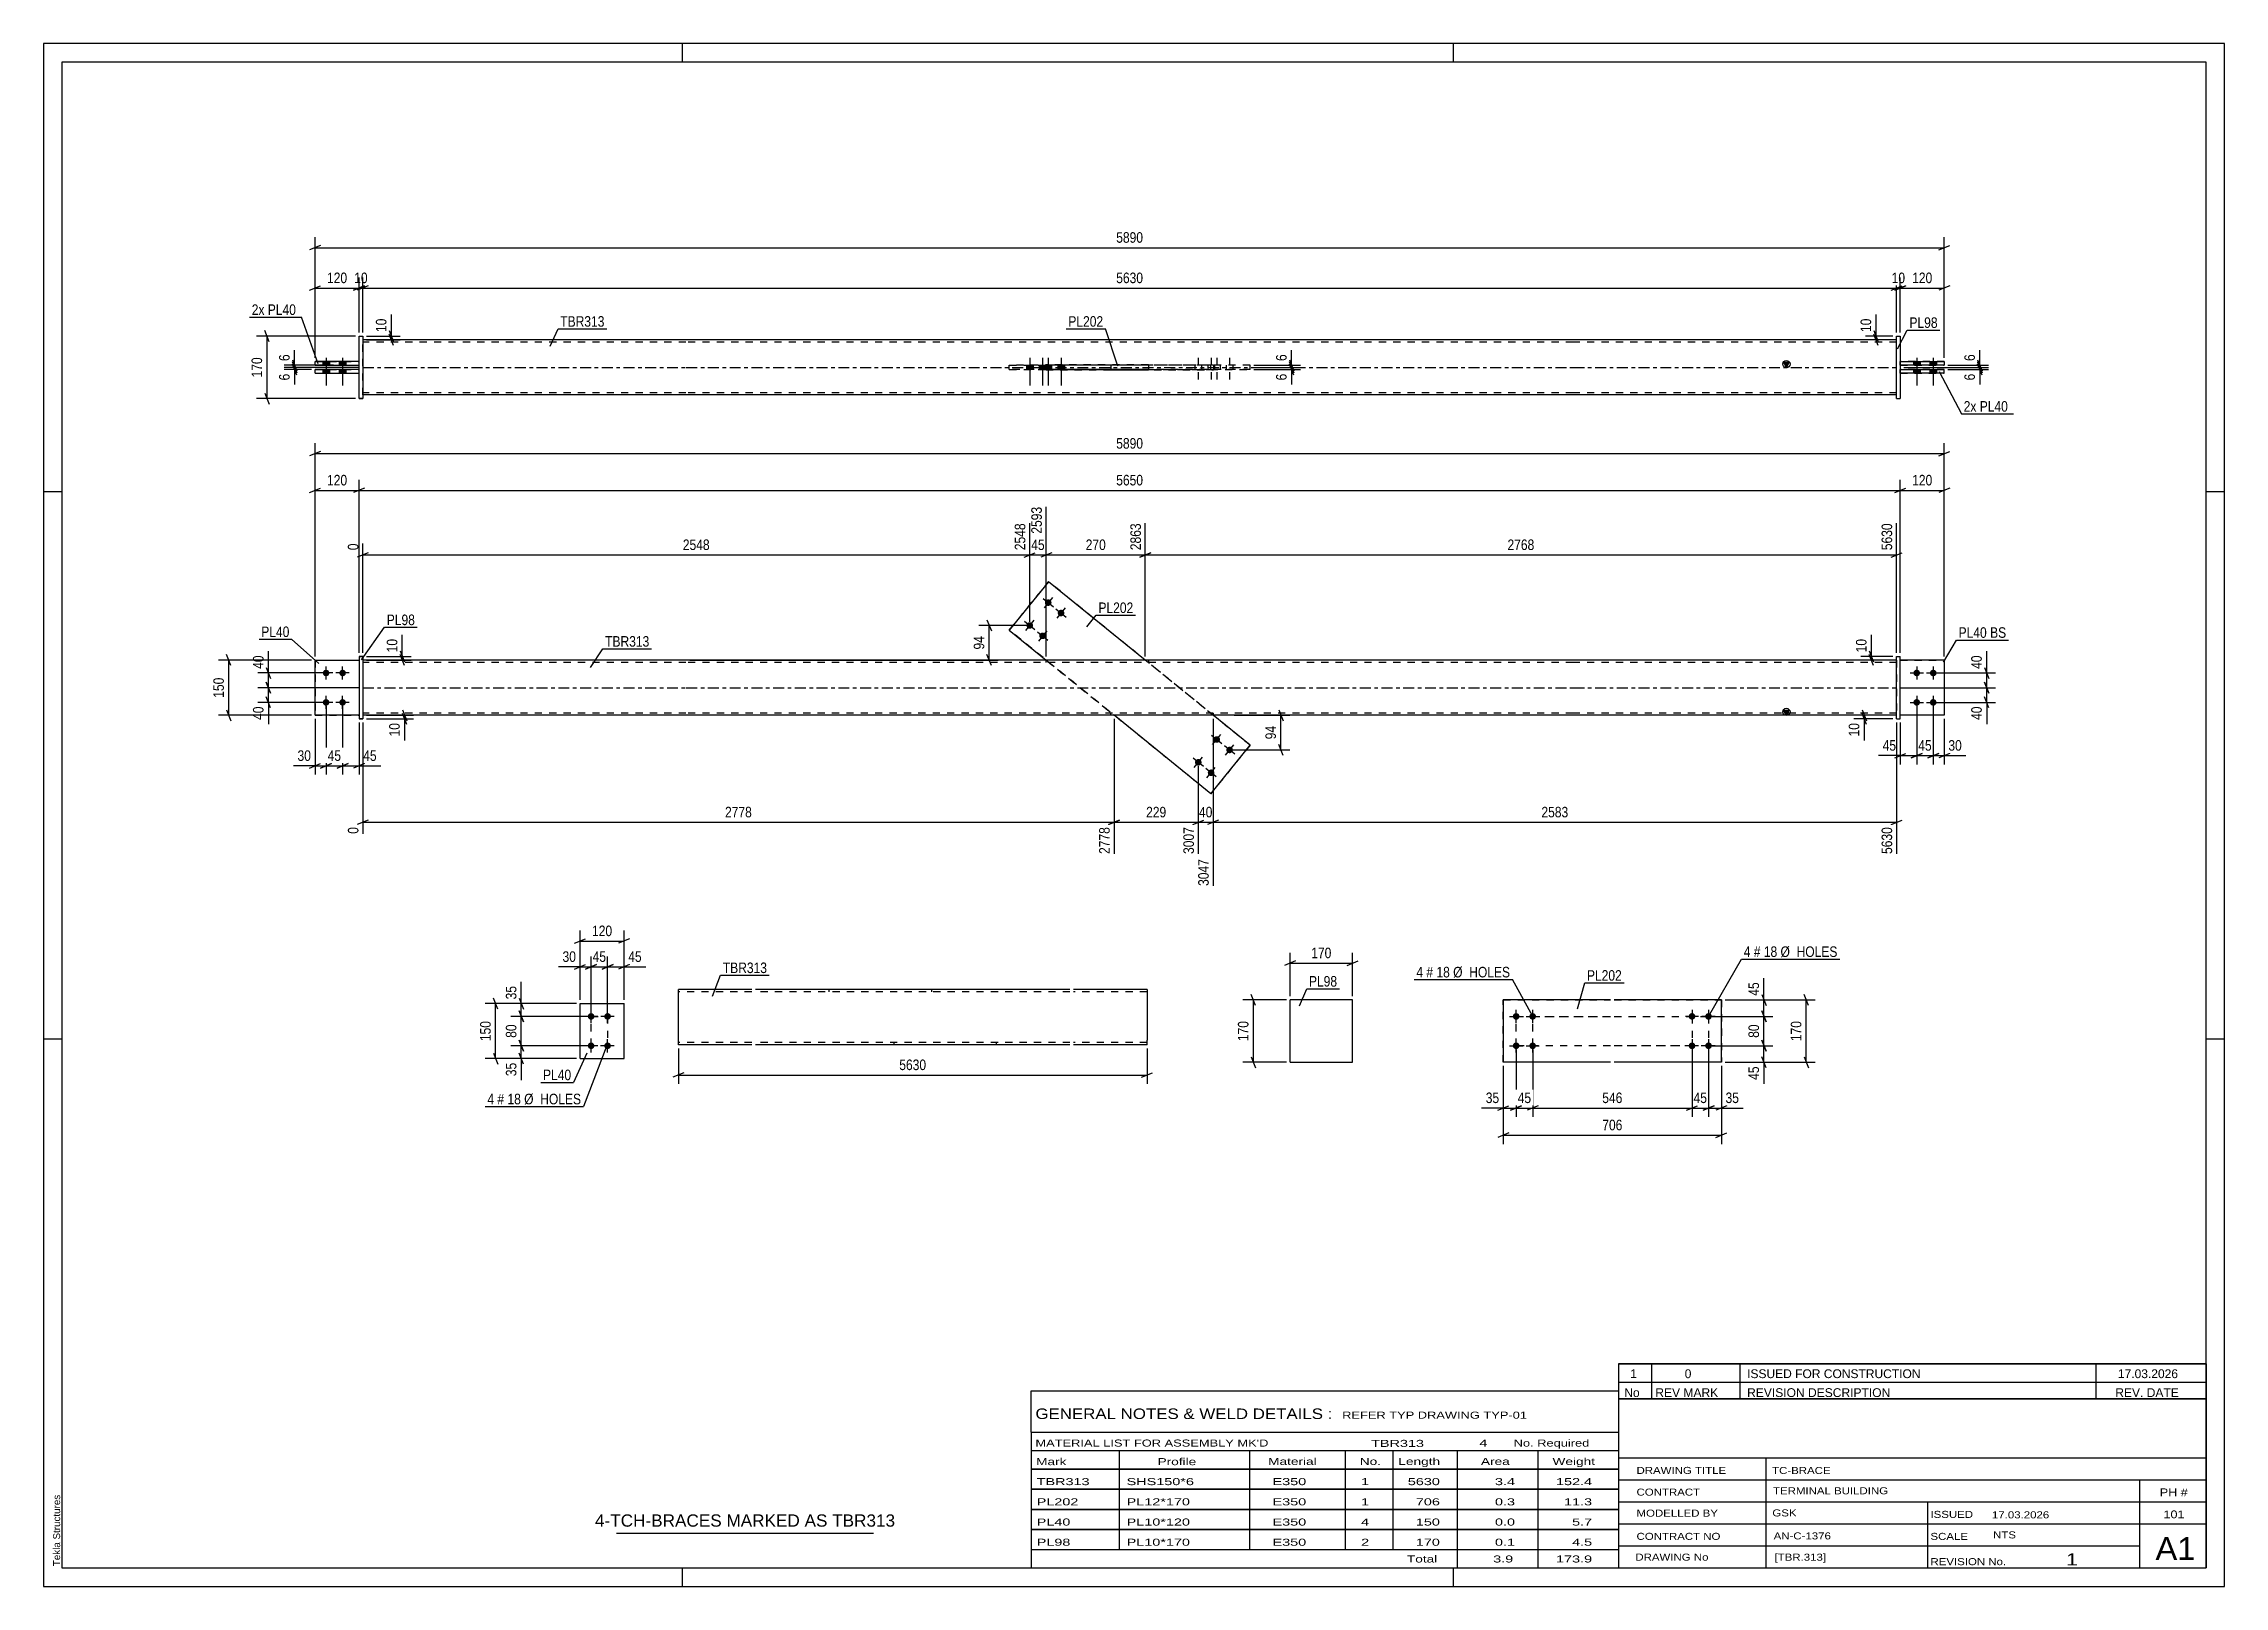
# Paper-space layout 'Layout1' of a CAD drawing. Header units: millimetres. Extents: x 0 to 594, y 0 to 420.
# The model-space entities are those that its viewports show. They can reach past a viewport. Long polylines and large blocks are cut down to what shows.
import ezdxf

# ---------------------------------------------------------------- set-up
doc = ezdxf.new("R2010")
doc.units = ezdxf.units.MM
doc.linetypes.add('DXK_LINE_DOT2', pattern=[3.9198, 1.9599, -1.9599])
doc.linetypes.add('DXK_LINE_DOT3', pattern=[5.9187, 2.979, -0.9799, 0.9799, -0.9799])
doc.layers.add('Viewport layer', color=7, linetype='Continuous', plot=False)
doc.styles.add('Arial', font='ARIAL.TTF', dxfattribs={"height": 0.2})
doc.styles.add('Arial Narrow', font='ARIALN.TTF', dxfattribs={"height": 0.2})

# ---------------------------------------------------------------- blocks, each defined once
blk = doc.blocks.new('Unknown-580609995-1130')
at = {"color": 5, "linetype": 'Continuous'}
for p, q in [((594, 420), (0, 420)), ((0, 420), (0, 0)), ((174, 415), (174, 420)), ((384, 415), (384, 420)), ((594, 0), (594, 420)), ((589, 415), (5, 415)), ((5, 415), (5, 5)), ((589, 5), (589, 415)), ((5, 298), (0, 298)), ((594, 298), (589, 298)), ((5, 149), (0, 149)), ((594, 149), (589, 149)), ((0, 0), (594, 0)), ((5, 5), (589, 5)), ((174, 0), (174, 5)), ((384, 0), (384, 5))]:
    blk.add_line(p, q, dxfattribs=at)
at = {"color": 174, "linetype": 'Continuous', "style": 'Arial'}
blk.add_text('Tekla Structures', height=1.9102, rotation=90, dxfattribs=at).set_placement((4.5, 5.5))
blk = doc.blocks.new('Part-580609995-2167 - 2161')
at = {"color": 2, "linetype": 'Continuous'}
for p, q in [((146.12, 143.67), (146.12, 158.67)), ((146.12, 158.67), (158.12, 158.67)), ((158.12, 143.67), (158.12, 158.67)), ((146.12, 143.67), (146.12, 143.67)), ((146.12, 143.67), (158.12, 143.67)), ((158.12, 143.67), (158.12, 143.67))]:
    blk.add_line(p, q, dxfattribs=at)
at = {"color": 7, "linetype": 'DXK_LINE_DOT2'}
for p, q in [((146.12, 158.67), (158.12, 158.67)), ((146.12, 143.67), (146.12, 143.67)), ((146.12, 143.67), (158.12, 143.67)), ((158.12, 143.67), (158.12, 143.67))]:
    blk.add_line(p, q, dxfattribs=at)
blk = doc.blocks.new('Bolt-580609995-2200 - 2161')
at = {"linetype": 'Continuous'}
for points in [[(149.12, 154.27), (148.93, 154.29), (148.75, 154.35), (148.59, 154.44), (148.45, 154.57), (148.34, 154.72), (148.26, 154.89), (148.22, 155.08), (148.22, 155.27), (148.26, 155.45), (148.34, 155.62), (148.45, 155.77), (148.59, 155.9), (148.75, 155.99), (148.93, 156.05), (149.12, 156.07), (149.31, 156.05), (149.48, 155.99), (149.65, 155.9), (149.79, 155.77), (149.9, 155.62), (149.97, 155.45), (150.01, 155.27), (150.01, 155.08), (149.97, 154.89), (149.9, 154.72), (149.79, 154.57), (149.65, 154.44), (149.48, 154.35), (149.31, 154.29)], [(153.62, 154.27), (153.43, 154.29), (153.25, 154.35), (153.09, 154.44), (152.95, 154.57), (152.84, 154.72), (152.76, 154.89), (152.72, 155.08), (152.72, 155.27), (152.76, 155.45), (152.84, 155.62), (152.95, 155.77), (153.09, 155.9), (153.25, 155.99), (153.43, 156.05), (153.62, 156.07), (153.81, 156.05), (153.98, 155.99), (154.15, 155.9), (154.29, 155.77), (154.4, 155.62), (154.47, 155.45), (154.51, 155.27), (154.51, 155.08), (154.47, 154.89), (154.4, 154.72), (154.29, 154.57), (154.15, 154.44), (153.98, 154.35), (153.81, 154.29)], [(149.12, 146.27), (148.93, 146.29), (148.75, 146.35), (148.59, 146.44), (148.45, 146.57), (148.34, 146.72), (148.26, 146.89), (148.22, 147.08), (148.22, 147.27), (148.26, 147.45), (148.34, 147.62), (148.45, 147.77), (148.59, 147.9), (148.75, 147.99), (148.93, 148.05), (149.12, 148.07), (149.31, 148.05), (149.48, 147.99), (149.65, 147.9), (149.79, 147.77), (149.9, 147.62), (149.97, 147.45), (150.01, 147.27), (150.01, 147.08), (149.97, 146.89), (149.9, 146.72), (149.79, 146.57), (149.65, 146.44), (149.48, 146.35), (149.31, 146.29)], [(153.62, 146.27), (153.43, 146.29), (153.25, 146.35), (153.09, 146.44), (152.95, 146.57), (152.84, 146.72), (152.76, 146.89), (152.72, 147.08), (152.72, 147.27), (152.76, 147.45), (152.84, 147.62), (152.95, 147.77), (153.09, 147.9), (153.25, 147.99), (153.43, 148.05), (153.62, 148.07), (153.81, 148.05), (153.98, 147.99), (154.15, 147.9), (154.29, 147.77), (154.4, 147.62), (154.47, 147.45), (154.51, 147.27), (154.51, 147.08), (154.47, 146.89), (154.4, 146.72), (154.29, 146.57), (154.15, 146.44), (153.98, 146.35), (153.81, 146.29)]]:
    blk.add_hatch(color=1, dxfattribs=at).paths.add_polyline_path(points)
at = {"color": 1, "linetype": 'Continuous'}
for p, q in [((150.92, 155.17), (147.32, 155.17)), ((149.12, 153.37), (149.12, 156.97)), ((155.42, 155.17), (151.82, 155.17)), ((153.62, 153.37), (153.62, 156.97)), ((149.12, 145.37), (149.12, 148.97)), ((153.62, 145.37), (153.62, 148.97)), ((150.92, 147.17), (147.32, 147.17)), ((155.42, 147.17), (151.82, 147.17))]:
    blk.add_line(p, q, dxfattribs=at)
blk = doc.blocks.new('Part-580609995-1695 - 1673')
at = {"color": 2, "linetype": 'Continuous'}
for p, q in [((517.7, 252.16), (505.7, 252.16)), ((517.7, 252.16), (517.7, 252.16)), ((517.7, 252.16), (517.7, 237.16)), ((517.7, 237.16), (505.7, 237.16))]:
    blk.add_line(p, q, dxfattribs=at)
at = {"color": 7, "linetype": 'DXK_LINE_DOT2'}
for p, q in [((517.7, 252.16), (505.7, 252.16)), ((505.7, 252.16), (505.7, 252.16)), ((505.7, 237.16), (505.7, 252.16)), ((517.7, 252.16), (517.7, 252.16)), ((517.7, 237.16), (505.7, 237.16))]:
    blk.add_line(p, q, dxfattribs=at)
blk = doc.blocks.new('Part-580609995-1679 - 1673')
at = {"color": 7, "linetype": 'DXK_LINE_DOT2'}
for p, q in [((73.94, 252.16), (73.94, 237.16)), ((73.94, 252.16), (85.94, 252.16)), ((85.94, 252.16), (85.94, 237.16)), ((73.94, 237.16), (85.94, 237.16))]:
    blk.add_line(p, q, dxfattribs=at)
blk = doc.blocks.new('Part-580609995-1700 - 1673')
at = {"linetype": 'Continuous'}
blk.add_hatch(color=2, dxfattribs=at).paths.add_polyline_path([(474.7, 237.16), (473.9, 238.56), (475.5, 238.56)])
at = {"color": 2, "linetype": 'Continuous'}
for p, q in [((174.94, 252.16), (86.94, 252.16)), ((416.6, 252.16), (175.04, 252.16)), ((504.7, 252.16), (416.7, 252.16)), ((474.7, 237.16), (473.9, 238.56)), ((473.9, 238.56), (475.5, 238.56)), ((475.5, 238.56), (474.7, 237.16)), ((174.94, 237.16), (86.94, 237.16)), ((416.6, 237.16), (175.04, 237.16)), ((504.7, 237.16), (416.7, 237.16))]:
    blk.add_line(p, q, dxfattribs=at)
at = {"color": 7, "linetype": 'DXK_LINE_DOT2'}
for p, q in [((86.94, 252.16), (86.94, 237.16)), ((174.94, 251.56), (86.94, 251.56)), ((416.6, 251.56), (175.04, 251.56)), ((272.99, 252.16), (272.99, 251.56)), ((300.91, 252.16), (300.91, 251.56)), ((504.7, 251.56), (416.7, 251.56)), ((504.7, 252.16), (504.7, 237.16)), ((174.94, 237.76), (86.94, 237.76)), ((416.6, 237.76), (175.04, 237.76)), ((290.73, 237.16), (290.73, 237.76)), ((318.65, 237.16), (318.65, 237.76)), ((504.7, 237.76), (416.7, 237.76))]:
    blk.add_line(p, q, dxfattribs=at)
at = {"color": 7, "linetype": 'DXK_LINE_DOT3'}
for p, q in [((86.94, 244.66), (174.94, 244.66)), ((175.04, 244.66), (416.6, 244.66)), ((416.7, 244.66), (504.7, 244.66))]:
    blk.add_line(p, q, dxfattribs=at)
at = {"color": 2, "linetype": 'Continuous'}
blk.add_circle((474.7, 238.06), 1, dxfattribs=at)
blk = doc.blocks.new('Part-580609995-1684 - 1673')
at = {"color": 2, "linetype": 'Continuous'}
for p, q in [((73.94, 237.16), (73.94, 252.16)), ((73.94, 252.16), (85.94, 252.16)), ((85.94, 237.16), (73.94, 237.16))]:
    blk.add_line(p, q, dxfattribs=at)
at = {"color": 7, "linetype": 'DXK_LINE_DOT2'}
blk.add_line((85.94, 252.16), (85.94, 237.16), dxfattribs=at)
blk = doc.blocks.new('Part-580609995-1685 - 1673')
at = {"color": 2, "linetype": 'Continuous'}
for p, q in [((504.7, 253.16), (505.7, 253.16)), ((504.7, 236.16), (504.7, 253.16)), ((505.7, 236.16), (505.7, 253.16)), ((504.7, 236.16), (504.7, 236.16)), ((504.7, 236.16), (505.7, 236.16))]:
    blk.add_line(p, q, dxfattribs=at)
at = {"color": 7, "linetype": 'DXK_LINE_DOT2'}
for p, q in [((504.7, 253.16), (505.7, 253.16)), ((504.7, 236.16), (505.7, 236.16))]:
    blk.add_line(p, q, dxfattribs=at)
blk = doc.blocks.new('Part-580609995-1690 - 1673')
at = {"color": 7, "linetype": 'DXK_LINE_DOT2'}
for p, q in [((505.7, 252.16), (517.7, 252.16)), ((517.7, 252.16), (505.7, 252.16)), ((505.7, 252.16), (505.7, 252.16)), ((505.7, 237.16), (505.7, 252.16)), ((517.7, 252.16), (517.7, 252.16)), ((517.7, 252.16), (517.7, 237.16)), ((517.7, 237.16), (505.7, 237.16)), ((517.7, 237.16), (505.7, 237.16))]:
    blk.add_line(p, q, dxfattribs=at)
blk = doc.blocks.new('Bolt-580609995-1706 - 1673')
at = {"linetype": 'Continuous'}
for points in [[(273.63, 268.71), (273.82, 268.69), (274, 268.64), (274.16, 268.54), (274.3, 268.42), (274.41, 268.26), (274.49, 268.09), (274.53, 267.91), (274.53, 267.72), (274.49, 267.54), (274.41, 267.36), (274.3, 267.21), (274.16, 267.09), (274, 266.99), (273.82, 266.93), (273.63, 266.91), (273.45, 266.93), (273.27, 266.99), (273.11, 267.09), (272.97, 267.21), (272.86, 267.36), (272.78, 267.54), (272.74, 267.72), (272.74, 267.91), (272.78, 268.09), (272.86, 268.26), (272.97, 268.42), (273.11, 268.54), (273.27, 268.64), (273.45, 268.69)], [(268.59, 262.5), (268.78, 262.48), (268.96, 262.42), (269.12, 262.33), (269.26, 262.2), (269.37, 262.05), (269.45, 261.88), (269.49, 261.7), (269.49, 261.51), (269.45, 261.32), (269.37, 261.15), (269.26, 261), (269.12, 260.87), (268.96, 260.78), (268.78, 260.72), (268.59, 260.7), (268.41, 260.72), (268.23, 260.78), (268.06, 260.87), (267.92, 261), (267.81, 261.15), (267.74, 261.32), (267.7, 261.51), (267.7, 261.7), (267.74, 261.88), (267.81, 262.05), (267.92, 262.2), (268.06, 262.33), (268.23, 262.42), (268.41, 262.48)], [(277.13, 265.88), (277.32, 265.86), (277.49, 265.8), (277.66, 265.71), (277.8, 265.58), (277.91, 265.43), (277.98, 265.26), (278.02, 265.07), (278.02, 264.88), (277.98, 264.7), (277.91, 264.53), (277.8, 264.38), (277.66, 264.25), (277.49, 264.16), (277.32, 264.1), (277.13, 264.08), (276.94, 264.1), (276.76, 264.16), (276.6, 264.25), (276.46, 264.38), (276.35, 264.53), (276.27, 264.7), (276.23, 264.88), (276.23, 265.07), (276.27, 265.26), (276.35, 265.43), (276.46, 265.58), (276.6, 265.71), (276.76, 265.8), (276.94, 265.86)], [(272.09, 259.67), (272.27, 259.65), (272.45, 259.59), (272.62, 259.49), (272.76, 259.37), (272.87, 259.22), (272.94, 259.04), (272.98, 258.86), (272.98, 258.67), (272.94, 258.49), (272.87, 258.32), (272.76, 258.16), (272.62, 258.04), (272.45, 257.94), (272.27, 257.89), (272.09, 257.87), (271.9, 257.89), (271.72, 257.94), (271.56, 258.04), (271.42, 258.16), (271.31, 258.32), (271.23, 258.49), (271.19, 258.67), (271.19, 258.86), (271.23, 259.04), (271.31, 259.22), (271.42, 259.37), (271.56, 259.49), (271.72, 259.59), (271.9, 259.65)]]:
    blk.add_hatch(color=1, dxfattribs=at).paths.add_polyline_path(points)
at = {"color": 1, "linetype": 'Continuous'}
for p, q in [((272.24, 268.95), (275.03, 266.68)), ((274.77, 269.21), (272.5, 266.42)), ((267.2, 262.74), (269.99, 260.47)), ((269.73, 263), (267.46, 260.2)), ((275.73, 266.11), (278.53, 263.84)), ((278.26, 266.38), (275.99, 263.58)), ((270.69, 259.9), (273.49, 257.63)), ((273.22, 260.16), (270.95, 257.37))]:
    blk.add_line(p, q, dxfattribs=at)
blk = doc.blocks.new('Bolt-580609995-1707 - 1673')
at = {"linetype": 'Continuous'}
for points in [[(319.55, 231.45), (319.74, 231.43), (319.92, 231.37), (320.08, 231.28), (320.22, 231.15), (320.33, 231), (320.41, 230.83), (320.45, 230.64), (320.45, 230.46), (320.41, 230.27), (320.33, 230.1), (320.22, 229.95), (320.08, 229.82), (319.92, 229.73), (319.74, 229.67), (319.55, 229.65), (319.36, 229.67), (319.18, 229.73), (319.02, 229.82), (318.88, 229.95), (318.77, 230.1), (318.69, 230.27), (318.66, 230.46), (318.66, 230.64), (318.69, 230.83), (318.77, 231), (318.88, 231.15), (319.02, 231.28), (319.18, 231.37), (319.36, 231.43)], [(323.04, 228.61), (323.23, 228.59), (323.41, 228.54), (323.57, 228.44), (323.71, 228.32), (323.82, 228.16), (323.9, 227.99), (323.94, 227.81), (323.94, 227.62), (323.9, 227.44), (323.82, 227.26), (323.71, 227.11), (323.57, 226.99), (323.41, 226.89), (323.23, 226.83), (323.04, 226.81), (322.86, 226.83), (322.68, 226.89), (322.52, 226.99), (322.38, 227.11), (322.27, 227.26), (322.19, 227.44), (322.15, 227.62), (322.15, 227.81), (322.19, 227.99), (322.27, 228.16), (322.38, 228.32), (322.52, 228.44), (322.68, 228.54), (322.86, 228.59)], [(314.51, 225.24), (314.7, 225.22), (314.88, 225.16), (315.04, 225.07), (315.18, 224.94), (315.29, 224.79), (315.37, 224.62), (315.4, 224.43), (315.4, 224.24), (315.37, 224.06), (315.29, 223.89), (315.18, 223.74), (315.04, 223.61), (314.88, 223.52), (314.7, 223.46), (314.51, 223.44), (314.32, 223.46), (314.14, 223.52), (313.98, 223.61), (313.84, 223.74), (313.73, 223.89), (313.65, 224.06), (313.61, 224.24), (313.61, 224.43), (313.65, 224.62), (313.73, 224.79), (313.84, 224.94), (313.98, 225.07), (314.14, 225.16), (314.32, 225.22)], [(318, 222.4), (318.19, 222.38), (318.37, 222.32), (318.53, 222.23), (318.67, 222.1), (318.78, 221.95), (318.86, 221.78), (318.9, 221.6), (318.9, 221.41), (318.86, 221.22), (318.78, 221.05), (318.67, 220.9), (318.53, 220.77), (318.37, 220.68), (318.19, 220.62), (318, 220.6), (317.82, 220.62), (317.64, 220.68), (317.47, 220.77), (317.33, 220.9), (317.22, 221.05), (317.15, 221.22), (317.11, 221.41), (317.11, 221.6), (317.15, 221.78), (317.22, 221.95), (317.33, 222.1), (317.47, 222.23), (317.64, 222.32), (317.82, 222.38)]]:
    blk.add_hatch(color=1, dxfattribs=at).paths.add_polyline_path(points)
at = {"color": 1, "linetype": 'Continuous'}
for p, q in [((320.95, 229.41), (318.15, 231.68)), ((318.42, 229.15), (320.68, 231.95)), ((313.38, 222.94), (315.64, 225.74)), ((324.44, 226.58), (321.65, 228.85)), ((321.91, 226.32), (324.18, 229.11)), ((315.91, 223.2), (313.11, 225.47)), ((319.4, 220.37), (316.61, 222.64)), ((316.87, 220.1), (319.14, 222.9))]:
    blk.add_line(p, q, dxfattribs=at)
blk = doc.blocks.new('Bolt-580609995-1709 - 1673')
at = {"linetype": 'Continuous'}
for points in [[(76.94, 247.76, -1), (76.94, 249.56, -1)], [(81.44, 247.76, -1), (81.44, 249.56, -1)], [(76.94, 239.76, -1), (76.94, 241.56, -1)], [(81.44, 239.76, -1), (81.44, 241.56, -1)]]:
    blk.add_hatch(color=1, dxfattribs=at).paths.add_polyline_path(points)
at = {"color": 1, "linetype": 'Continuous'}
for p, q in [((76.94, 246.86), (76.94, 250.46)), ((81.44, 246.86), (81.44, 250.46)), ((78.74, 248.66), (75.14, 248.66)), ((83.24, 248.66), (79.64, 248.66)), ((78.74, 240.66), (75.14, 240.66)), ((76.94, 238.86), (76.94, 242.46)), ((83.24, 240.66), (79.64, 240.66)), ((81.44, 238.86), (81.44, 242.46))]:
    blk.add_line(p, q, dxfattribs=at)
blk = doc.blocks.new('Bolt-580609995-1710 - 1673')
at = {"linetype": 'Continuous'}
for points in [[(510.2, 249.56), (510.39, 249.54), (510.56, 249.48), (510.73, 249.39), (510.87, 249.26), (510.98, 249.11), (511.05, 248.94), (511.09, 248.75), (511.09, 248.56), (511.05, 248.38), (510.98, 248.21), (510.87, 248.06), (510.73, 247.93), (510.56, 247.84), (510.39, 247.78), (510.2, 247.76), (510.01, 247.78), (509.83, 247.84), (509.67, 247.93), (509.53, 248.06), (509.42, 248.21), (509.34, 248.38), (509.3, 248.56), (509.3, 248.75), (509.34, 248.94), (509.42, 249.11), (509.53, 249.26), (509.67, 249.39), (509.83, 249.48), (510.01, 249.54)], [(514.7, 249.56), (514.89, 249.54), (515.06, 249.48), (515.23, 249.39), (515.37, 249.26), (515.48, 249.11), (515.55, 248.94), (515.59, 248.75), (515.59, 248.56), (515.55, 248.38), (515.48, 248.21), (515.37, 248.06), (515.23, 247.93), (515.06, 247.84), (514.89, 247.78), (514.7, 247.76), (514.51, 247.78), (514.33, 247.84), (514.17, 247.93), (514.03, 248.06), (513.92, 248.21), (513.84, 248.38), (513.8, 248.56), (513.8, 248.75), (513.84, 248.94), (513.92, 249.11), (514.03, 249.26), (514.17, 249.39), (514.33, 249.48), (514.51, 249.54)], [(510.2, 241.56), (510.39, 241.54), (510.56, 241.48), (510.73, 241.39), (510.87, 241.26), (510.98, 241.11), (511.05, 240.94), (511.09, 240.75), (511.09, 240.56), (511.05, 240.38), (510.98, 240.21), (510.87, 240.06), (510.73, 239.93), (510.56, 239.84), (510.39, 239.78), (510.2, 239.76), (510.01, 239.78), (509.83, 239.84), (509.67, 239.93), (509.53, 240.06), (509.42, 240.21), (509.34, 240.38), (509.3, 240.56), (509.3, 240.75), (509.34, 240.94), (509.42, 241.11), (509.53, 241.26), (509.67, 241.39), (509.83, 241.48), (510.01, 241.54)], [(514.7, 241.56), (514.89, 241.54), (515.06, 241.48), (515.23, 241.39), (515.37, 241.26), (515.48, 241.11), (515.55, 240.94), (515.59, 240.75), (515.59, 240.56), (515.55, 240.38), (515.48, 240.21), (515.37, 240.06), (515.23, 239.93), (515.06, 239.84), (514.89, 239.78), (514.7, 239.76), (514.51, 239.78), (514.33, 239.84), (514.17, 239.93), (514.03, 240.06), (513.92, 240.21), (513.84, 240.38), (513.8, 240.56), (513.8, 240.75), (513.84, 240.94), (513.92, 241.11), (514.03, 241.26), (514.17, 241.39), (514.33, 241.48), (514.51, 241.54)]]:
    blk.add_hatch(color=1, dxfattribs=at).paths.add_polyline_path(points)
at = {"color": 1, "linetype": 'Continuous'}
for p, q in [((510.2, 250.46), (510.2, 246.86)), ((514.7, 250.46), (514.7, 246.86)), ((508.4, 248.66), (512, 248.66)), ((512.9, 248.66), (516.5, 248.66)), ((508.4, 240.66), (512, 240.66)), ((510.2, 242.46), (510.2, 238.86)), ((512.9, 240.66), (516.5, 240.66)), ((514.7, 242.46), (514.7, 238.86))]:
    blk.add_line(p, q, dxfattribs=at)
blk = doc.blocks.new('Part-580609995-1715 - 1673')
at = {"color": 2, "linetype": 'Continuous'}
for p, q in [((273.75, 273.51), (263.04, 260.31)), ((273.75, 273.51), (273.75, 273.51)), ((300.07, 252.16), (273.75, 273.51)), ((263.04, 260.31), (273.09, 252.16)), ((263.04, 260.31), (263.04, 260.31)), ((317.89, 215.8), (291.57, 237.16)), ((328.6, 229), (318.55, 237.16)), ((317.89, 215.8), (328.6, 229)), ((328.6, 229), (328.6, 229)), ((317.89, 215.8), (317.89, 215.8))]:
    blk.add_line(p, q, dxfattribs=at)
at = {"color": 7, "linetype": 'DXK_LINE_DOT2'}
for p, q in [((263.04, 260.31), (273.75, 273.51)), ((328.6, 229), (273.75, 273.51)), ((317.89, 215.8), (263.04, 260.31)), ((273.09, 252.16), (291.57, 237.16)), ((318.55, 237.16), (300.07, 252.16)), ((328.6, 229), (317.89, 215.8))]:
    blk.add_line(p, q, dxfattribs=at)
blk = doc.blocks.new('Part-580609995-1720 - 1673')
at = {"color": 2, "linetype": 'Continuous'}
for p, q in [((86.94, 253.16), (85.94, 253.16)), ((85.94, 253.16), (85.94, 236.16)), ((86.94, 253.16), (86.94, 253.16)), ((86.94, 253.16), (86.94, 236.16)), ((85.94, 236.16), (86.94, 236.16))]:
    blk.add_line(p, q, dxfattribs=at)
at = {"color": 7, "linetype": 'DXK_LINE_DOT2'}
for p, q in [((85.94, 253.16), (86.94, 253.16)), ((86.94, 236.16), (85.94, 236.16))]:
    blk.add_line(p, q, dxfattribs=at)
blk = doc.blocks.new('Part-580609995-1418 - 1367')
at = {"color": 2, "linetype": 'Continuous'}
for p, q in [((73.94, 330.25), (73.94, 331.25)), ((85.94, 331.25), (73.94, 331.25)), ((73.94, 330.25), (73.94, 330.25)), ((73.94, 330.25), (85.94, 330.25))]:
    blk.add_line(p, q, dxfattribs=at)
at = {"color": 7, "linetype": 'DXK_LINE_DOT2'}
for p, q in [((73.94, 331.25), (85.94, 331.25)), ((73.94, 330.25), (85.94, 330.25)), ((85.94, 330.25), (85.94, 331.25))]:
    blk.add_line(p, q, dxfattribs=at)
blk = doc.blocks.new('Bolt-580609995-1370 - 1367')
at = {"linetype": 'Continuous'}
for points in [[(76.04, 332.45), (77.84, 332.45), (77.84, 333.45), (76.04, 333.45)], [(76.04, 332.45), (77.84, 332.45), (77.84, 333.45), (76.04, 333.45)], [(80.54, 332.45), (82.34, 332.45), (82.34, 333.45), (80.54, 333.45)], [(80.54, 332.45), (82.34, 332.45), (82.34, 333.45), (80.54, 333.45)], [(76.04, 330.25), (77.84, 330.25), (77.84, 331.25), (76.04, 331.25)], [(76.04, 330.25), (77.84, 330.25), (77.84, 331.25), (76.04, 331.25)], [(80.54, 330.25), (82.34, 330.25), (82.34, 331.25), (80.54, 331.25)], [(80.54, 330.25), (82.34, 330.25), (82.34, 331.25), (80.54, 331.25)]]:
    blk.add_hatch(color=1, dxfattribs=at).paths.add_polyline_path(points)
at = {"color": 1, "linetype": 'Continuous'}
for p, q in [((76.04, 333.45), (76.04, 332.45)), ((76.04, 333.45), (76.04, 332.45)), ((76.94, 334.45), (76.94, 326.95)), ((76.94, 334.45), (76.94, 326.95)), ((77.84, 333.45), (77.84, 332.45)), ((77.84, 333.45), (77.84, 332.45)), ((80.54, 333.45), (80.54, 332.45)), ((80.54, 333.45), (80.54, 332.45)), ((81.44, 334.45), (81.44, 326.95)), ((81.44, 334.45), (81.44, 326.95)), ((82.34, 333.45), (82.34, 332.45)), ((82.34, 333.45), (82.34, 332.45)), ((76.04, 331.25), (76.04, 330.25)), ((76.04, 331.25), (76.04, 330.25)), ((77.84, 331.25), (77.84, 330.25)), ((77.84, 331.25), (77.84, 330.25)), ((80.54, 331.25), (80.54, 330.25)), ((80.54, 331.25), (80.54, 330.25)), ((82.34, 331.25), (82.34, 330.25)), ((82.34, 331.25), (82.34, 330.25))]:
    blk.add_line(p, q, dxfattribs=at)
blk = doc.blocks.new('Bolt-580609995-1435 - 1367')
at = {"color": 1, "linetype": 'DXK_LINE_DOT2'}
for p, q in [((314.51, 334.46), (314.51, 326.96)), ((318, 334.46), (318, 326.96)), ((319.55, 334.46), (319.55, 326.96)), ((323.04, 334.46), (323.04, 326.96)), ((313.61, 332.46), (313.61, 331.26)), ((315.41, 332.46), (315.41, 331.26)), ((317.1, 332.46), (317.1, 331.26)), ((318.65, 332.46), (318.65, 331.26)), ((318.9, 332.46), (318.9, 331.26)), ((320.45, 332.46), (320.45, 331.26)), ((322.14, 332.46), (322.14, 331.26)), ((323.94, 332.46), (323.94, 331.26))]:
    blk.add_line(p, q, dxfattribs=at)
blk = doc.blocks.new('Bolt-580609995-1371 - 1367')
at = {"linetype": 'Continuous'}
for points in [[(511.1, 333.46), (509.3, 333.46), (509.3, 332.46), (511.1, 332.46)], [(511.1, 333.46), (509.3, 333.46), (509.3, 332.46), (511.1, 332.46)], [(515.6, 333.46), (513.8, 333.46), (513.8, 332.46), (515.6, 332.46)], [(515.6, 333.46), (513.8, 333.46), (513.8, 332.46), (515.6, 332.46)], [(511.1, 331.26), (509.3, 331.26), (509.3, 330.26), (511.1, 330.26)], [(511.1, 331.26), (509.3, 331.26), (509.3, 330.26), (511.1, 330.26)], [(515.6, 331.26), (513.8, 331.26), (513.8, 330.26), (515.6, 330.26)], [(515.6, 331.26), (513.8, 331.26), (513.8, 330.26), (515.6, 330.26)]]:
    blk.add_hatch(color=1, dxfattribs=at).paths.add_polyline_path(points)
at = {"color": 1, "linetype": 'Continuous'}
for p, q in [((509.3, 333.46), (509.3, 332.46)), ((509.3, 333.46), (509.3, 332.46)), ((510.2, 334.46), (510.2, 326.96)), ((510.2, 334.46), (510.2, 326.96)), ((511.1, 333.46), (511.1, 332.46)), ((511.1, 333.46), (511.1, 332.46)), ((513.8, 333.46), (513.8, 332.46)), ((513.8, 333.46), (513.8, 332.46)), ((514.7, 334.46), (514.7, 326.96)), ((514.7, 334.46), (514.7, 326.96)), ((515.6, 333.46), (515.6, 332.46)), ((515.6, 333.46), (515.6, 332.46)), ((509.3, 331.26), (509.3, 330.26)), ((509.3, 331.26), (509.3, 330.26)), ((511.1, 331.26), (511.1, 330.26)), ((511.1, 331.26), (511.1, 330.26)), ((513.8, 331.26), (513.8, 330.26)), ((513.8, 331.26), (513.8, 330.26)), ((515.6, 331.26), (515.6, 330.26)), ((515.6, 331.26), (515.6, 330.26))]:
    blk.add_line(p, q, dxfattribs=at)
blk = doc.blocks.new('Part-580609995-1456 - 1367')
at = {"linetype": 'Continuous'}
blk.add_hatch(color=2, dxfattribs=at).paths.add_polyline_path([(474.7, 331.86), (473.9, 333.26), (475.5, 333.26)])
at = {"color": 2, "linetype": 'Continuous'}
for p, q in [((174.94, 339.36), (86.94, 339.36)), ((416.6, 339.36), (175.04, 339.36)), ((504.7, 339.36), (416.7, 339.36)), ((474.7, 331.86), (473.9, 333.26)), ((473.9, 333.26), (475.5, 333.26)), ((475.5, 333.26), (474.7, 331.86)), ((272.99, 332.56), (300.91, 332.56)), ((272.99, 332.56), (272.99, 332.46)), ((272.99, 331.26), (272.99, 331.16)), ((272.99, 331.16), (272.99, 331.16)), ((300.91, 331.16), (272.99, 331.16)), ((290.73, 332.56), (290.73, 332.46)), ((290.73, 331.16), (290.73, 331.26)), ((300.91, 332.56), (300.91, 331.16)), ((174.94, 324.36), (86.94, 324.36)), ((416.6, 324.36), (175.04, 324.36)), ((504.7, 324.36), (416.7, 324.36))]:
    blk.add_line(p, q, dxfattribs=at)
at = {"color": 7, "linetype": 'DXK_LINE_DOT2'}
for p, q in [((86.94, 324.36), (86.94, 339.36)), ((174.94, 338.76), (86.94, 338.76)), ((416.6, 338.76), (175.04, 338.76)), ((504.7, 338.76), (416.7, 338.76)), ((504.7, 324.36), (504.7, 339.36)), ((300.91, 332.56), (272.99, 332.56)), ((272.99, 331.16), (272.99, 332.46)), ((272.99, 331.16), (300.91, 331.16)), ((290.73, 332.56), (290.73, 332.56)), ((290.73, 332.56), (290.73, 332.56)), ((290.73, 332.56), (318.65, 332.56)), ((290.73, 332.56), (318.65, 332.56)), ((290.73, 332.46), (290.73, 331.16)), ((318.65, 331.16), (290.73, 331.16)), ((290.73, 331.16), (290.73, 331.16)), ((290.73, 331.16), (318.65, 331.16)), ((318.65, 332.56), (318.65, 331.16)), ((174.94, 324.96), (86.94, 324.96)), ((416.6, 324.96), (175.04, 324.96)), ((504.7, 324.96), (416.7, 324.96))]:
    blk.add_line(p, q, dxfattribs=at)
at = {"color": 7, "linetype": 'DXK_LINE_DOT3'}
for p, q in [((86.94, 331.86), (174.94, 331.86)), ((175.04, 331.86), (416.6, 331.86)), ((416.7, 331.86), (504.7, 331.86))]:
    blk.add_line(p, q, dxfattribs=at)
at = {"color": 2, "linetype": 'Continuous'}
blk.add_circle((474.7, 332.76), 1, dxfattribs=at)
blk = doc.blocks.new('Part-580609995-1413 - 1367')
at = {"color": 2, "linetype": 'Continuous'}
for p, q in [((73.94, 332.45), (73.94, 333.45)), ((85.94, 333.45), (73.94, 333.45)), ((73.94, 332.45), (73.94, 332.45)), ((73.94, 332.45), (85.94, 332.45))]:
    blk.add_line(p, q, dxfattribs=at)
at = {"color": 7, "linetype": 'DXK_LINE_DOT2'}
for p, q in [((73.94, 333.45), (85.94, 333.45)), ((85.94, 332.45), (85.94, 333.45)), ((73.94, 332.45), (85.94, 332.45))]:
    blk.add_line(p, q, dxfattribs=at)
blk = doc.blocks.new('Part-580609995-1461 - 1367')
at = {"color": 2, "linetype": 'Continuous'}
for p, q in [((505.7, 331.26), (517.7, 331.26)), ((517.7, 330.26), (505.7, 330.26)), ((517.7, 330.26), (517.7, 331.26))]:
    blk.add_line(p, q, dxfattribs=at)
at = {"color": 7, "linetype": 'DXK_LINE_DOT2'}
for p, q in [((505.7, 330.26), (505.7, 331.26)), ((517.7, 331.26), (505.7, 331.26)), ((505.7, 330.26), (517.7, 330.26))]:
    blk.add_line(p, q, dxfattribs=at)
blk = doc.blocks.new('Part-580609995-1397 - 1367')
at = {"color": 7, "linetype": 'DXK_LINE_DOT2'}
for p, q in [((317.89, 332.47), (263.04, 332.46)), ((263.04, 332.46), (273.75, 332.46)), ((263.04, 331.26), (317.89, 331.27)), ((273.75, 331.26), (263.04, 331.26)), ((328.6, 332.46), (300.91, 332.46)), ((328.6, 331.26), (300.91, 331.26)), ((317.89, 331.27), (317.89, 332.47)), ((328.6, 332.46), (317.89, 332.47)), ((317.89, 331.27), (328.6, 331.26)), ((328.6, 331.26), (328.6, 332.46))]:
    blk.add_line(p, q, dxfattribs=at)
at = {"color": 2, "linetype": 'Continuous'}
for p, q in [((263.04, 331.26), (263.04, 332.46)), ((273.75, 331.26), (273.75, 332.46)), ((300.91, 332.46), (273.75, 332.46)), ((300.91, 331.26), (273.75, 331.26))]:
    blk.add_line(p, q, dxfattribs=at)
blk = doc.blocks.new('Part-580609995-1398 - 1367')
at = {"color": 2, "linetype": 'Continuous'}
for p, q in [((85.94, 340.36), (86.94, 340.36)), ((85.94, 323.36), (85.94, 340.36)), ((86.94, 340.36), (86.94, 340.36)), ((86.94, 340.36), (86.94, 323.36)), ((86.94, 323.36), (85.94, 323.36)), ((85.94, 323.36), (85.94, 323.36))]:
    blk.add_line(p, q, dxfattribs=at)
at = {"color": 7, "linetype": 'DXK_LINE_DOT2'}
for p, q in [((85.94, 340.36), (86.94, 340.36)), ((85.94, 323.36), (86.94, 323.36)), ((85.94, 323.36), (85.94, 323.36))]:
    blk.add_line(p, q, dxfattribs=at)
blk = doc.blocks.new('Part-580609995-1433 - 1367')
at = {"color": 2, "linetype": 'Continuous'}
for p, q in [((504.7, 340.36), (504.7, 340.36)), ((504.7, 323.36), (504.7, 340.36)), ((504.7, 340.36), (505.7, 340.36)), ((505.7, 340.36), (505.7, 340.36)), ((505.7, 340.36), (505.7, 323.36)), ((504.7, 323.36), (505.7, 323.36)), ((504.7, 323.36), (504.7, 323.36)), ((505.7, 323.36), (505.7, 323.36))]:
    blk.add_line(p, q, dxfattribs=at)
at = {"color": 7, "linetype": 'DXK_LINE_DOT2'}
for p, q in [((504.7, 340.36), (504.7, 340.36)), ((504.7, 340.36), (505.7, 340.36)), ((504.7, 323.36), (505.7, 323.36))]:
    blk.add_line(p, q, dxfattribs=at)
blk = doc.blocks.new('Bolt-580609995-1436 - 1367')
at = {"linetype": 'Continuous'}
for points in [[(269.49, 332.46), (267.69, 332.46), (267.69, 331.26), (269.49, 331.26)], [(272.99, 332.46), (271.19, 332.46), (271.19, 331.26), (272.99, 331.26)], [(274.53, 332.46), (272.73, 332.46), (272.73, 331.26), (274.53, 331.26)], [(278.03, 332.46), (276.23, 332.46), (276.23, 331.26), (278.03, 331.26)]]:
    blk.add_hatch(color=1, dxfattribs=at).paths.add_polyline_path(points)
at = {"color": 1, "linetype": 'Continuous'}
for p, q in [((268.59, 334.46), (268.59, 326.96)), ((272.09, 334.46), (272.09, 326.96)), ((273.63, 334.46), (273.63, 326.96)), ((277.13, 334.46), (277.13, 326.96)), ((267.69, 332.46), (267.69, 331.26)), ((269.49, 332.46), (269.49, 331.26)), ((271.19, 332.46), (271.19, 331.26)), ((272.73, 332.46), (272.73, 331.26)), ((272.99, 332.46), (272.99, 331.26)), ((274.53, 332.46), (274.53, 331.26)), ((276.23, 332.46), (276.23, 331.26)), ((278.03, 332.46), (278.03, 331.26))]:
    blk.add_line(p, q, dxfattribs=at)
blk = doc.blocks.new('Part-580609995-1466 - 1367')
at = {"color": 2, "linetype": 'Continuous'}
for p, q in [((505.7, 333.46), (517.7, 333.46)), ((517.7, 333.46), (517.7, 332.46)), ((517.7, 332.46), (505.7, 332.46))]:
    blk.add_line(p, q, dxfattribs=at)
at = {"color": 7, "linetype": 'DXK_LINE_DOT2'}
for p, q in [((505.7, 332.46), (505.7, 333.46)), ((517.7, 333.46), (505.7, 333.46)), ((517.7, 333.46), (517.7, 333.46)), ((505.7, 332.46), (517.7, 332.46))]:
    blk.add_line(p, q, dxfattribs=at)
blk = doc.blocks.new('Bolt-580609995-2463 - 2457')
at = {"linetype": 'Continuous'}
for points in [[(401.66, 155.87), (401.79, 155.74), (401.89, 155.58), (401.96, 155.4), (401.99, 155.22), (401.98, 155.03), (401.93, 154.85), (401.85, 154.68), (401.73, 154.54), (401.58, 154.42), (401.41, 154.33), (401.23, 154.28), (401.04, 154.27), (400.86, 154.3), (400.68, 154.37), (400.52, 154.47), (400.39, 154.61), (400.29, 154.76), (400.22, 154.94), (400.19, 155.13), (400.2, 155.31), (400.25, 155.5), (400.34, 155.66), (400.46, 155.81), (400.6, 155.93), (400.77, 156.01), (400.95, 156.06), (401.14, 156.07), (401.32, 156.04), (401.5, 155.97)], [(406.16, 155.87), (406.29, 155.74), (406.39, 155.58), (406.46, 155.4), (406.49, 155.22), (406.48, 155.03), (406.43, 154.85), (406.35, 154.68), (406.23, 154.54), (406.08, 154.42), (405.91, 154.33), (405.73, 154.28), (405.54, 154.27), (405.36, 154.3), (405.18, 154.37), (405.02, 154.47), (404.89, 154.61), (404.79, 154.76), (404.72, 154.94), (404.69, 155.13), (404.7, 155.31), (404.75, 155.5), (404.84, 155.66), (404.96, 155.81), (405.1, 155.93), (405.27, 156.01), (405.45, 156.06), (405.64, 156.07), (405.82, 156.04), (406, 155.97)], [(401.66, 147.87), (401.79, 147.74), (401.89, 147.58), (401.96, 147.4), (401.99, 147.22), (401.98, 147.03), (401.93, 146.85), (401.85, 146.68), (401.73, 146.54), (401.58, 146.42), (401.41, 146.33), (401.23, 146.28), (401.04, 146.27), (400.86, 146.3), (400.68, 146.37), (400.52, 146.47), (400.39, 146.61), (400.29, 146.76), (400.22, 146.94), (400.19, 147.13), (400.2, 147.31), (400.25, 147.5), (400.34, 147.66), (400.46, 147.81), (400.6, 147.93), (400.77, 148.01), (400.95, 148.06), (401.14, 148.07), (401.32, 148.04), (401.5, 147.97)], [(406.16, 147.87), (406.29, 147.74), (406.39, 147.58), (406.46, 147.4), (406.49, 147.22), (406.48, 147.03), (406.43, 146.85), (406.35, 146.68), (406.23, 146.54), (406.08, 146.42), (405.91, 146.33), (405.73, 146.28), (405.54, 146.27), (405.36, 146.3), (405.18, 146.37), (405.02, 146.47), (404.89, 146.61), (404.79, 146.76), (404.72, 146.94), (404.69, 147.13), (404.7, 147.31), (404.75, 147.5), (404.84, 147.66), (404.96, 147.81), (405.1, 147.93), (405.27, 148.01), (405.45, 148.06), (405.64, 148.07), (405.82, 148.04), (406, 147.97)]]:
    blk.add_hatch(color=1, dxfattribs=at).paths.add_polyline_path(points)
at = {"color": 1, "linetype": 'Continuous'}
for p, q in [((399.29, 155.17), (402.89, 155.17)), ((401.09, 153.37), (401.09, 156.97)), ((403.79, 155.17), (407.39, 155.17)), ((405.59, 153.37), (405.59, 156.97)), ((401.09, 145.37), (401.09, 148.97)), ((405.59, 145.37), (405.59, 148.97)), ((399.29, 147.17), (402.89, 147.17)), ((403.79, 147.17), (407.39, 147.17))]:
    blk.add_line(p, q, dxfattribs=at)
blk = doc.blocks.new('Bolt-580609995-2468 - 2457')
at = {"linetype": 'Continuous'}
for points in [[(449.56, 155.87), (449.69, 155.74), (449.79, 155.58), (449.86, 155.4), (449.89, 155.22), (449.88, 155.03), (449.83, 154.85), (449.75, 154.68), (449.63, 154.54), (449.48, 154.42), (449.31, 154.33), (449.13, 154.28), (448.94, 154.27), (448.76, 154.3), (448.58, 154.37), (448.42, 154.47), (448.29, 154.61), (448.19, 154.76), (448.12, 154.94), (448.09, 155.13), (448.1, 155.31), (448.15, 155.5), (448.24, 155.66), (448.36, 155.81), (448.5, 155.93), (448.67, 156.01), (448.85, 156.06), (449.04, 156.07), (449.23, 156.04), (449.4, 155.97)], [(454.06, 155.87), (454.19, 155.74), (454.29, 155.58), (454.36, 155.4), (454.39, 155.22), (454.38, 155.03), (454.33, 154.85), (454.25, 154.68), (454.13, 154.54), (453.98, 154.42), (453.81, 154.33), (453.63, 154.28), (453.44, 154.27), (453.26, 154.3), (453.08, 154.37), (452.92, 154.47), (452.79, 154.61), (452.69, 154.76), (452.62, 154.94), (452.59, 155.13), (452.6, 155.31), (452.65, 155.5), (452.74, 155.66), (452.86, 155.81), (453, 155.93), (453.17, 156.01), (453.35, 156.06), (453.54, 156.07), (453.73, 156.04), (453.9, 155.97)], [(449.56, 147.87), (449.69, 147.74), (449.79, 147.58), (449.86, 147.4), (449.89, 147.22), (449.88, 147.03), (449.83, 146.85), (449.75, 146.68), (449.63, 146.54), (449.48, 146.42), (449.31, 146.33), (449.13, 146.28), (448.94, 146.27), (448.76, 146.3), (448.58, 146.37), (448.42, 146.47), (448.29, 146.61), (448.19, 146.76), (448.12, 146.94), (448.09, 147.13), (448.1, 147.31), (448.15, 147.5), (448.24, 147.66), (448.36, 147.81), (448.5, 147.93), (448.67, 148.01), (448.85, 148.06), (449.04, 148.07), (449.23, 148.04), (449.4, 147.97)], [(454.06, 147.87), (454.19, 147.74), (454.29, 147.58), (454.36, 147.4), (454.39, 147.22), (454.38, 147.03), (454.33, 146.85), (454.25, 146.68), (454.13, 146.54), (453.98, 146.42), (453.81, 146.33), (453.63, 146.28), (453.44, 146.27), (453.26, 146.3), (453.08, 146.37), (452.92, 146.47), (452.79, 146.61), (452.69, 146.76), (452.62, 146.94), (452.59, 147.13), (452.6, 147.31), (452.65, 147.5), (452.74, 147.66), (452.86, 147.81), (453, 147.93), (453.17, 148.01), (453.35, 148.06), (453.54, 148.07), (453.73, 148.04), (453.9, 147.97)]]:
    blk.add_hatch(color=1, dxfattribs=at).paths.add_polyline_path(points)
at = {"color": 1, "linetype": 'Continuous'}
for p, q in [((450.79, 155.17), (447.19, 155.17)), ((448.99, 156.97), (448.99, 153.37)), ((455.29, 155.17), (451.69, 155.17)), ((453.49, 156.97), (453.49, 153.37)), ((448.99, 148.97), (448.99, 145.37)), ((453.49, 148.97), (453.49, 145.37)), ((450.79, 147.17), (447.19, 147.17)), ((455.29, 147.17), (451.69, 147.17))]:
    blk.add_line(p, q, dxfattribs=at)
blk = doc.blocks.new('Part-580609995-2473 - 2457')
at = {"color": 2, "linetype": 'Continuous'}
for p, q in [((397.59, 159.67), (397.59, 159.67)), ((426.79, 159.67), (397.59, 159.67)), ((397.59, 159.67), (397.59, 142.67)), ((456.99, 159.67), (427.79, 159.67)), ((456.99, 159.67), (456.99, 159.67)), ((456.99, 142.67), (456.99, 159.67)), ((397.59, 142.67), (397.59, 142.67)), ((426.79, 142.67), (397.59, 142.67)), ((456.99, 142.67), (427.79, 142.67)), ((456.99, 142.67), (456.99, 142.67))]:
    blk.add_line(p, q, dxfattribs=at)
at = {"color": 7, "linetype": 'DXK_LINE_DOT2'}
for p, q in [((397.59, 159.67), (426.79, 159.67)), ((397.59, 142.67), (397.59, 159.67)), ((427.79, 159.67), (456.99, 159.67)), ((456.99, 159.67), (456.99, 142.67)), ((426.79, 142.67), (397.59, 142.67)), ((456.99, 142.67), (427.79, 142.67))]:
    blk.add_line(p, q, dxfattribs=at)
blk = doc.blocks.new('Part-580609995-2404 - 2398')
at = {"color": 2, "linetype": 'Continuous'}
for p, q in [((356.52, 159.67), (339.52, 159.67)), ((339.52, 142.67), (339.52, 159.67)), ((356.52, 142.67), (356.52, 159.67)), ((339.52, 142.67), (356.52, 142.67))]:
    blk.add_line(p, q, dxfattribs=at)
blk = doc.blocks.new('Part-580609995-2436 - 2428')
at = {"color": 2, "linetype": 'Continuous'}
for p, q in [((192.9, 162.47), (172.9, 162.47)), ((172.9, 147.56), (172.9, 162.47)), ((279.56, 162.47), (193.9, 162.47)), ((300.56, 162.47), (280.56, 162.47)), ((300.56, 162.47), (300.56, 148.67)), ((300.56, 147.47), (300.56, 148.67)), ((172.9, 147.47), (172.9, 147.56)), ((192.9, 147.47), (172.9, 147.47)), ((279.56, 147.47), (193.9, 147.47)), ((300.56, 147.47), (280.56, 147.47))]:
    blk.add_line(p, q, dxfattribs=at)
at = {"color": 7, "linetype": 'DXK_LINE_DOT2'}
for p, q in [((192.9, 161.87), (172.9, 161.87)), ((279.56, 161.87), (193.9, 161.87)), ((213.9, 162.47), (213.9, 161.87)), ((241.81, 162.47), (241.81, 161.87)), ((300.56, 161.87), (280.56, 161.87)), ((300.56, 161.87), (300.56, 161.83)), ((300.56, 161.83), (300.56, 161.87)), ((300.56, 161.73), (300.56, 161.83)), ((300.56, 161.83), (300.56, 161.73)), ((172.9, 148.07), (172.9, 148.12)), ((192.9, 148.07), (172.9, 148.07)), ((279.56, 148.07), (193.9, 148.07)), ((231.64, 147.47), (231.64, 148.07)), ((259.56, 147.47), (259.56, 148.07)), ((300.56, 148.07), (280.56, 148.07)), ((300.56, 148.12), (300.56, 148.44)), ((300.56, 148.07), (300.56, 148.12))]:
    blk.add_line(p, q, dxfattribs=at)
blk = doc.blocks.new('Rectangle-580609995-2384 - 2161')
at = {"color": 1, "linetype": 'DXK_LINE_DOT2'}
blk.add_lwpolyline([(149.12, 155.17), (153.62, 155.17), (153.62, 147.17), (149.12, 147.17), (149.12, 155.17)], close=True, dxfattribs=at)
blk = doc.blocks.new('Rectangle-580609995-2559 - 2457')
at = {"color": 1, "linetype": 'DXK_LINE_DOT2'}
for p, q in [((401.09, 155.17), (426.79, 155.17)), ((401.09, 147.17), (401.09, 155.17)), ((427.79, 155.17), (453.49, 155.17)), ((453.49, 155.17), (453.49, 147.17)), ((426.79, 147.17), (401.09, 147.17)), ((453.49, 147.17), (427.79, 147.17))]:
    blk.add_line(p, q, dxfattribs=at)
blk = doc.blocks.new('Rectangle-580609995-2549 - 2457')
at = {"color": 1, "linetype": 'DXK_LINE_DOT2'}
for p, q in [((405.59, 155.17), (426.79, 155.17)), ((405.59, 147.17), (405.59, 155.17)), ((427.79, 155.17), (448.99, 155.17)), ((448.99, 155.17), (448.99, 147.17)), ((426.79, 147.17), (405.59, 147.17)), ((448.99, 147.17), (427.79, 147.17))]:
    blk.add_line(p, q, dxfattribs=at)
blk = doc.blocks.new('StraightDimension-580609995-2344 - 2161')
at = {"color": 7, "linetype": 'Continuous'}
for p, q in [((147.62, 168.07), (150.62, 169.27)), ((149.12, 156.17), (149.12, 171.52)), ((149.12, 168.67), (153.62, 168.67)), ((155.12, 169.27), (152.12, 168.07)), ((153.62, 156.17), (153.62, 171.52))]:
    blk.add_line(p, q, dxfattribs=at)
at = {"color": 0}
blk.add_wipeout([(153.8, 169.42), (153.8, 173.62), (148.94, 173.62), (148.94, 169.42)], dxfattribs=at)
at = {"color": 3, "style": 'Arial Narrow'}
blk.add_text('45', height=2.863, dxfattribs=at).set_placement((149.54, 170.02))
blk = doc.blocks.new('StraightDimension-580609995-2300 - 2161')
at = {"color": 7, "linetype": 'Continuous'}
for p, q in [((145.12, 158.67), (127.27, 158.67)), ((148.12, 155.17), (127.27, 155.17)), ((129.52, 160.17), (130.72, 157.17)), ((130.72, 153.67), (129.52, 156.67)), ((130.12, 155.17), (130.12, 158.67))]:
    blk.add_line(p, q, dxfattribs=at)
at = {"color": 0}
blk.add_wipeout([(129.37, 164.05), (125.17, 164.05), (125.17, 159.2), (129.37, 159.2)], dxfattribs=at)
at = {"color": 7, "linetype": 'Continuous'}
blk.add_line((130.12, 158.67), (130.12, 164.58), dxfattribs=at)
blk.add_line((130.12, 158.67), (130.12, 164.58), dxfattribs=at)
at = {"color": 3, "style": 'Arial Narrow'}
blk.add_text('35', height=2.863, rotation=90.00021, dxfattribs=at).set_placement((128.77, 159.8))
blk = doc.blocks.new('StraightDimension-580609995-2277 - 2161')
at = {"color": 7, "linetype": 'Continuous'}
for p, q in [((129.52, 148.67), (130.72, 145.67)), ((148.12, 147.17), (127.27, 147.17)), ((145.12, 143.67), (127.27, 143.67)), ((130.72, 142.17), (129.52, 145.17)), ((130.12, 143.67), (130.12, 147.17))]:
    blk.add_line(p, q, dxfattribs=at)
at = {"color": 0}
blk.add_wipeout([(129.37, 143.15), (125.17, 143.15), (125.17, 138.29), (129.37, 138.29)], dxfattribs=at)
at = {"color": 7, "linetype": 'Continuous'}
blk.add_line((130.12, 143.67), (130.12, 137.77), dxfattribs=at)
blk.add_line((130.12, 143.67), (130.12, 137.77), dxfattribs=at)
at = {"color": 3, "style": 'Arial Narrow'}
blk.add_text('35', height=2.863, rotation=90.00021, dxfattribs=at).set_placement((128.77, 138.89))
blk = doc.blocks.new('StraightDimension-580609995-2290 - 2161')
at = {"color": 7, "linetype": 'Continuous'}
for p, q in [((148.12, 155.17), (127.27, 155.17)), ((129.52, 156.67), (130.72, 153.67)), ((130.12, 147.17), (130.12, 155.17)), ((130.72, 145.67), (129.52, 148.67)), ((148.12, 147.17), (127.27, 147.17))]:
    blk.add_line(p, q, dxfattribs=at)
at = {"color": 0}
blk.add_wipeout([(129.37, 153.6), (125.17, 153.6), (125.17, 148.74), (129.37, 148.74)], dxfattribs=at)
at = {"color": 3, "style": 'Arial Narrow'}
blk.add_text('80', height=2.863, rotation=90.00021, dxfattribs=at).set_placement((128.77, 149.34))
blk = doc.blocks.new('StraightDimension-580609995-2314 - 2161')
at = {"color": 7, "linetype": 'Continuous'}
for p, q in [((145.12, 158.67), (120.27, 158.67)), ((123.72, 157.17), (122.52, 160.17)), ((123.12, 143.67), (123.12, 158.67)), ((145.12, 143.67), (120.27, 143.67)), ((122.52, 145.17), (123.72, 142.17))]:
    blk.add_line(p, q, dxfattribs=at)
at = {"color": 0}
blk.add_wipeout([(122.37, 154.51), (118.17, 154.51), (118.17, 147.83), (122.37, 147.83)], dxfattribs=at)
at = {"color": 3, "style": 'Arial Narrow'}
blk.add_text('150', height=2.863, rotation=90.00021, dxfattribs=at).set_placement((121.77, 148.43))
blk = doc.blocks.new('StraightDimension-580609995-2331 - 2161')
at = {"color": 7, "linetype": 'Continuous'}
for p, q in [((144.62, 168.07), (147.62, 169.27)), ((146.12, 159.67), (146.12, 171.52)), ((146.12, 168.67), (149.12, 168.67)), ((150.62, 169.27), (147.62, 168.07)), ((149.12, 156.17), (149.12, 171.52))]:
    blk.add_line(p, q, dxfattribs=at)
at = {"color": 0}
blk.add_wipeout([(145.59, 169.42), (145.59, 173.62), (140.74, 173.62), (140.74, 169.42)], dxfattribs=at)
at = {"color": 7, "linetype": 'Continuous'}
blk.add_line((146.12, 168.67), (140.21, 168.67), dxfattribs=at)
blk.add_line((146.12, 168.67), (140.21, 168.67), dxfattribs=at)
at = {"color": 3, "style": 'Arial Narrow'}
blk.add_text('30', height=2.863, dxfattribs=at).set_placement((141.34, 170.02))
blk = doc.blocks.new('StraightDimension-580609995-2354 - 2161')
at = {"color": 7, "linetype": 'Continuous'}
for p, q in [((152.12, 168.07), (155.12, 169.27)), ((153.62, 156.17), (153.62, 171.52)), ((153.62, 168.67), (158.12, 168.67)), ((159.62, 169.27), (156.62, 168.07)), ((158.12, 159.67), (158.12, 171.52))]:
    blk.add_line(p, q, dxfattribs=at)
at = {"color": 0}
blk.add_wipeout([(163.5, 169.42), (163.5, 173.62), (158.64, 173.62), (158.64, 169.42)], dxfattribs=at)
at = {"color": 7, "linetype": 'Continuous'}
blk.add_line((158.12, 168.67), (164.02, 168.67), dxfattribs=at)
blk.add_line((158.12, 168.67), (164.02, 168.67), dxfattribs=at)
at = {"color": 3, "style": 'Arial Narrow'}
blk.add_text('45', height=2.863, dxfattribs=at).set_placement((159.24, 170.02))
blk = doc.blocks.new('StraightDimension-580609995-2368 - 2161')
at = {"color": 7, "linetype": 'Continuous'}
for p, q in [((146.12, 159.67), (146.12, 178.52)), ((158.12, 159.67), (158.12, 178.52)), ((144.62, 175.07), (147.62, 176.27)), ((146.12, 175.67), (158.12, 175.67)), ((159.62, 176.27), (156.62, 175.07))]:
    blk.add_line(p, q, dxfattribs=at)
at = {"color": 0}
blk.add_wipeout([(155.46, 176.42), (155.46, 180.62), (148.78, 180.62), (148.78, 176.42)], dxfattribs=at)
at = {"color": 3, "style": 'Arial Narrow'}
blk.add_text('120', height=2.863, dxfattribs=at).set_placement((149.38, 177.02))
blk = doc.blocks.new('StraightDimension-580609995-1850 - 1673')
at = {"color": 7, "linetype": 'Continuous'}
for p, q in [((318.55, 236.16), (318.55, 190.69)), ((314.51, 223.34), (314.51, 199.39)), ((313.01, 207.41), (316.01, 208.61)), ((314.51, 208.01), (318.55, 208.01)), ((320.05, 208.61), (317.05, 207.41))]:
    blk.add_line(p, q, dxfattribs=at)
at = {"color": 0}
blk.add_wipeout([(318.96, 208.76), (318.96, 212.96), (314.1, 212.96), (314.1, 208.76)], dxfattribs=at)
at = {"color": 0, "linetype": 'Continuous'}
blk.add_wipeout([(317.95, 198.61), (313.75, 198.61), (313.75, 190.09), (317.95, 190.09)], dxfattribs=at)
at = {"color": 3, "style": 'Arial Narrow'}
blk.add_text('40', height=2.863, dxfattribs=at).set_placement((314.7, 209.36))
at = {"color": 3, "linetype": 'Continuous', "style": 'Arial Narrow'}
blk.add_text('3047', height=2.863, rotation=90.00021, dxfattribs=at).set_placement((317.35, 190.69))
blk = doc.blocks.new('StraightDimension-580609995-1936 - 1673')
at = {"color": 7, "linetype": 'Continuous'}
for p, q in [((495.3, 238.66), (496.5, 235.66)), ((496.5, 234.66), (495.3, 237.66)), ((503.7, 237.16), (493.05, 237.16)), ((503.7, 236.16), (493.05, 236.16)), ((495.9, 236.16), (495.9, 237.16))]:
    blk.add_line(p, q, dxfattribs=at)
at = {"color": 0}
blk.add_wipeout([(495.15, 235.63), (490.95, 235.63), (490.95, 230.78), (495.15, 230.78)], dxfattribs=at)
at = {"color": 7, "linetype": 'Continuous'}
blk.add_line((495.9, 236.16), (495.9, 230.25), dxfattribs=at)
blk.add_line((495.9, 236.16), (495.9, 230.25), dxfattribs=at)
at = {"color": 3, "style": 'Arial Narrow'}
blk.add_text('10', height=2.863, rotation=90.00021, dxfattribs=at).set_placement((494.55, 231.38))
blk = doc.blocks.new('StraightDimension-580609995-1792 - 1673')
at = {"color": 7, "linetype": 'Continuous'}
for p, q in [((273.09, 253.16), (273.09, 293.91)), ((268.59, 262.6), (268.59, 289.41)), ((267.09, 280.19), (270.09, 281.39)), ((268.59, 280.79), (273.09, 280.79)), ((274.59, 281.39), (271.59, 280.19))]:
    blk.add_line(p, q, dxfattribs=at)
at = {"color": 0}
blk.add_wipeout([(273.27, 281.54), (273.27, 285.74), (268.41, 285.74), (268.41, 281.54)], dxfattribs=at)
at = {"color": 0, "linetype": 'Continuous'}
blk.add_wipeout([(272.49, 294.51), (268.29, 294.51), (268.29, 285.99), (272.49, 285.99)], dxfattribs=at)
at = {"color": 3, "linetype": 'Continuous', "style": 'Arial Narrow'}
blk.add_text('2593', height=2.863, rotation=90.00021, dxfattribs=at).set_placement((271.89, 286.59))
at = {"color": 3, "style": 'Arial Narrow'}
blk.add_text('45', height=2.863, dxfattribs=at).set_placement((269.01, 282.14))
blk = doc.blocks.new('StraightDimension-580609995-1955 - 1673')
at = {"color": 7, "linetype": 'Continuous'}
for p, q in [((510.2, 239.66), (510.2, 223.77)), ((514.7, 239.66), (514.7, 223.77)), ((508.7, 225.57), (511.7, 226.77)), ((510.2, 226.17), (514.7, 226.17)), ((516.2, 226.77), (513.2, 225.57))]:
    blk.add_line(p, q, dxfattribs=at)
at = {"color": 0}
blk.add_wipeout([(514.88, 226.92), (514.88, 231.12), (510.02, 231.12), (510.02, 226.92)], dxfattribs=at)
at = {"color": 3, "style": 'Arial Narrow'}
blk.add_text('45', height=2.863, dxfattribs=at).set_placement((510.62, 227.52))
blk = doc.blocks.new('StraightDimension-580609995-1891 - 1673')
at = {"color": 7, "linetype": 'Continuous'}
for p, q in [((97.74, 238.66), (98.94, 235.66)), ((98.94, 234.66), (97.74, 237.66)), ((87.94, 237.16), (100.74, 237.16)), ((87.94, 236.16), (100.74, 236.16)), ((98.34, 236.16), (98.34, 237.16))]:
    blk.add_line(p, q, dxfattribs=at)
at = {"color": 0}
blk.add_wipeout([(97.59, 235.63), (93.39, 235.63), (93.39, 230.78), (97.59, 230.78)], dxfattribs=at)
at = {"color": 7, "linetype": 'Continuous'}
blk.add_line((98.34, 236.16), (98.34, 230.25), dxfattribs=at)
blk.add_line((98.34, 236.16), (98.34, 230.25), dxfattribs=at)
at = {"color": 3, "style": 'Arial Narrow'}
blk.add_text('10', height=2.863, rotation=90.00021, dxfattribs=at).set_placement((96.99, 231.38))
blk = doc.blocks.new('StraightDimension-580609995-1827 - 1673')
at = {"color": 7, "linetype": 'Continuous'}
for p, q in [((76.94, 239.66), (76.94, 220.99)), ((73.94, 236.16), (73.94, 220.99)), ((72.44, 222.79), (75.44, 223.99)), ((73.94, 223.39), (76.94, 223.39)), ((78.44, 223.99), (75.44, 222.79))]:
    blk.add_line(p, q, dxfattribs=at)
at = {"color": 0}
blk.add_wipeout([(73.41, 224.14), (73.41, 228.34), (68.56, 228.34), (68.56, 224.14)], dxfattribs=at)
at = {"color": 7, "linetype": 'Continuous'}
blk.add_line((73.94, 223.39), (68.03, 223.39), dxfattribs=at)
blk.add_line((73.94, 223.39), (68.03, 223.39), dxfattribs=at)
at = {"color": 3, "style": 'Arial Narrow'}
blk.add_text('30', height=2.863, dxfattribs=at).set_placement((69.16, 224.74))
blk = doc.blocks.new('StraightDimension-580609995-1806 - 1673')
at = {"color": 7, "linetype": 'Continuous'}
for p, q in [((268.59, 262.6), (268.59, 289.41)), ((88.44, 281.39), (85.44, 280.19)), ((86.94, 254.16), (86.94, 283.92)), ((86.94, 280.79), (268.59, 280.79)), ((267.09, 280.19), (270.09, 281.39))]:
    blk.add_line(p, q, dxfattribs=at)
at = {"color": 0}
blk.add_wipeout([(182.02, 281.54), (182.02, 285.74), (173.51, 285.74), (173.51, 281.54)], dxfattribs=at)
at = {"color": 0, "linetype": 'Continuous'}
for points in [[(267.99, 290.01), (263.79, 290.01), (263.79, 281.49), (267.99, 281.49)], [(86.34, 284.52), (82.14, 284.52), (82.14, 281.49), (86.34, 281.49)]]:
    blk.add_wipeout(points, dxfattribs=at)
at = {"color": 3, "linetype": 'Continuous', "style": 'Arial Narrow'}
for s, height, p in [('2548', 2.863, (267.39, 282.09)), ('0', 2.86, (85.74, 282.09))]:
    blk.add_text(s, height=height, rotation=90.00021, dxfattribs=at).set_placement(p)
at = {"color": 3, "style": 'Arial Narrow'}
blk.add_text('2548', height=2.863, dxfattribs=at).set_placement((174.11, 282.14))
blk = doc.blocks.new('StraightDimension-580609995-2017 - 1673')
at = {"color": 7, "linetype": 'Continuous'}
for p, q in [((505.7, 244.66), (531.66, 244.66)), ((528.66, 246.16), (529.86, 243.16)), ((529.26, 240.66), (529.26, 244.66)), ((515.7, 240.66), (531.66, 240.66)), ((529.86, 239.16), (528.66, 242.16))]:
    blk.add_line(p, q, dxfattribs=at)
at = {"color": 0}
blk.add_wipeout([(528.51, 240.13), (524.31, 240.13), (524.31, 235.28), (528.51, 235.28)], dxfattribs=at)
at = {"color": 7, "linetype": 'Continuous'}
blk.add_line((529.26, 240.66), (529.26, 234.75), dxfattribs=at)
blk.add_line((529.26, 240.66), (529.26, 234.75), dxfattribs=at)
at = {"color": 3, "style": 'Arial Narrow'}
blk.add_text('40', height=2.863, rotation=90.00021, dxfattribs=at).set_placement((527.91, 235.88))
blk = doc.blocks.new('StraightDimension-580609995-2031 - 1673')
at = {"color": 7, "linetype": 'Continuous'}
for p, q in [((503.7, 253.16), (495.02, 253.16)), ((503.7, 252.16), (495.02, 252.16)), ((497.27, 254.66), (498.47, 251.66)), ((498.47, 250.66), (497.27, 253.66)), ((497.87, 252.16), (497.87, 253.16))]:
    blk.add_line(p, q, dxfattribs=at)
at = {"color": 0}
blk.add_wipeout([(497.12, 258.54), (492.92, 258.54), (492.92, 253.68), (497.12, 253.68)], dxfattribs=at)
at = {"color": 7, "linetype": 'Continuous'}
blk.add_line((497.87, 253.16), (497.87, 259.06), dxfattribs=at)
blk.add_line((497.87, 253.16), (497.87, 259.06), dxfattribs=at)
at = {"color": 3, "style": 'Arial Narrow'}
blk.add_text('10', height=2.863, rotation=90.00021, dxfattribs=at).set_placement((496.52, 254.28))
blk = doc.blocks.new('StraightDimension-580609995-1760 - 1673')
at = {"color": 7, "linetype": 'Continuous'}
for p, q in [((300.07, 253.16), (300.07, 289.41)), ((504.7, 254.16), (504.7, 289.41)), ((301.57, 281.39), (298.57, 280.19)), ((300.07, 280.79), (504.7, 280.79)), ((503.2, 280.19), (506.2, 281.39))]:
    blk.add_line(p, q, dxfattribs=at)
at = {"color": 0}
blk.add_wipeout([(406.64, 281.54), (406.64, 285.74), (398.13, 285.74), (398.13, 281.54)], dxfattribs=at)
at = {"color": 0, "linetype": 'Continuous'}
blk.add_wipeout([(504.1, 290.01), (499.9, 290.01), (499.9, 281.49), (504.1, 281.49)], dxfattribs=at)
at = {"color": 3, "linetype": 'Continuous', "style": 'Arial Narrow'}
blk.add_text('5630', height=2.863, rotation=90.00021, dxfattribs=at).set_placement((503.5, 282.09))
at = {"color": 3, "style": 'Arial Narrow'}
blk.add_text('2768', height=2.863, dxfattribs=at).set_placement((398.73, 282.14))
blk = doc.blocks.new('StraightDimension-580609995-2057 - 1673')
at = {"color": 7, "linetype": 'Continuous'}
for p, q in [((72.44, 297.78), (75.44, 298.98)), ((73.94, 253.16), (73.94, 301.23)), ((73.94, 298.38), (85.94, 298.38)), ((87.44, 298.98), (84.44, 297.78)), ((85.94, 254.16), (85.94, 301.23))]:
    blk.add_line(p, q, dxfattribs=at)
at = {"color": 0}
blk.add_wipeout([(83.28, 299.13), (83.28, 303.33), (76.6, 303.33), (76.6, 299.13)], dxfattribs=at)
at = {"color": 3, "style": 'Arial Narrow'}
blk.add_text('120', height=2.863, dxfattribs=at).set_placement((77.2, 299.73))
blk = doc.blocks.new('StraightDimension-580609995-1900 - 1673')
at = {"color": 7, "linetype": 'Continuous'}
for p, q in [((87.94, 253.16), (100.09, 253.16)), ((87.94, 252.16), (100.09, 252.16)), ((97.09, 254.66), (98.29, 251.66)), ((98.29, 250.66), (97.09, 253.66)), ((97.69, 252.16), (97.69, 253.16))]:
    blk.add_line(p, q, dxfattribs=at)
at = {"color": 0}
blk.add_wipeout([(96.94, 258.54), (92.74, 258.54), (92.74, 253.68), (96.94, 253.68)], dxfattribs=at)
at = {"color": 7, "linetype": 'Continuous'}
blk.add_line((97.69, 253.16), (97.69, 259.06), dxfattribs=at)
blk.add_line((97.69, 253.16), (97.69, 259.06), dxfattribs=at)
at = {"color": 3, "style": 'Arial Narrow'}
blk.add_text('10', height=2.863, rotation=90.00021, dxfattribs=at).set_placement((96.34, 254.28))
blk = doc.blocks.new('StraightDimension-580609995-2050 - 1673')
at = {"color": 7, "linetype": 'Continuous'}
for p, q in [((87.44, 298.98), (84.44, 297.78)), ((85.94, 254.16), (85.94, 301.23)), ((85.94, 298.38), (505.7, 298.38)), ((504.2, 297.78), (507.2, 298.98)), ((505.7, 254.16), (505.7, 301.23))]:
    blk.add_line(p, q, dxfattribs=at)
at = {"color": 0}
blk.add_wipeout([(300.08, 299.13), (300.08, 303.33), (291.56, 303.33), (291.56, 299.13)], dxfattribs=at)
at = {"color": 3, "style": 'Arial Narrow'}
blk.add_text('5650', height=2.863, dxfattribs=at).set_placement((292.16, 299.73))
blk = doc.blocks.new('StraightDimension-580609995-1772 - 1673')
at = {"color": 7, "linetype": 'Continuous'}
for p, q in [((273.09, 253.16), (273.09, 293.91)), ((300.07, 253.16), (300.07, 289.41)), ((274.59, 281.39), (271.59, 280.19)), ((273.09, 280.79), (300.07, 280.79)), ((298.57, 280.19), (301.57, 281.39))]:
    blk.add_line(p, q, dxfattribs=at)
at = {"color": 0}
blk.add_wipeout([(289.92, 281.54), (289.92, 285.74), (283.24, 285.74), (283.24, 281.54)], dxfattribs=at)
at = {"color": 0, "linetype": 'Continuous'}
blk.add_wipeout([(299.47, 290.01), (295.27, 290.01), (295.27, 281.49), (299.47, 281.49)], dxfattribs=at)
at = {"color": 3, "linetype": 'Continuous', "style": 'Arial Narrow'}
blk.add_text('2863', height=2.863, rotation=90.00021, dxfattribs=at).set_placement((298.87, 282.09))
at = {"color": 3, "style": 'Arial Narrow'}
blk.add_text('270', height=2.863, dxfattribs=at).set_placement((283.84, 282.14))
blk = doc.blocks.new('StraightDimension-580609995-1909 - 1673')
at = {"color": 7, "linetype": 'Continuous'}
for p, q in [((60.64, 250.16), (61.84, 247.16)), ((75.94, 248.66), (58.39, 248.66)), ((85.94, 244.66), (58.39, 244.66)), ((61.84, 243.16), (60.64, 246.16)), ((61.24, 244.66), (61.24, 248.66))]:
    blk.add_line(p, q, dxfattribs=at)
at = {"color": 0}
blk.add_wipeout([(60.49, 254.04), (56.29, 254.04), (56.29, 249.18), (60.49, 249.18)], dxfattribs=at)
at = {"color": 7, "linetype": 'Continuous'}
blk.add_line((61.24, 248.66), (61.24, 254.56), dxfattribs=at)
blk.add_line((61.24, 248.66), (61.24, 254.56), dxfattribs=at)
at = {"color": 3, "style": 'Arial Narrow'}
blk.add_text('40', height=2.863, rotation=90.00021, dxfattribs=at).set_placement((59.89, 249.78))
blk = doc.blocks.new('StraightDimension-580609995-2040 - 1673')
at = {"color": 7, "linetype": 'Continuous'}
for p, q in [((504.2, 297.78), (507.2, 298.98)), ((505.7, 254.16), (505.7, 301.23)), ((505.7, 298.38), (517.7, 298.38)), ((519.2, 298.98), (516.2, 297.78)), ((517.7, 253.16), (517.7, 301.23))]:
    blk.add_line(p, q, dxfattribs=at)
at = {"color": 0}
blk.add_wipeout([(515.04, 299.13), (515.04, 303.33), (508.36, 303.33), (508.36, 299.13)], dxfattribs=at)
at = {"color": 3, "style": 'Arial Narrow'}
blk.add_text('120', height=2.863, dxfattribs=at).set_placement((508.96, 299.73))
blk = doc.blocks.new('StraightDimension-580609995-1735 - 1673')
at = {"color": 7, "linetype": 'Continuous'}
for p, q in [((267.59, 261.6), (254.71, 261.6)), ((256.96, 263.1), (258.16, 260.1)), ((257.56, 252.16), (257.56, 261.6)), ((176.03, 252.16), (259.96, 252.16)), ((258.16, 250.66), (256.96, 253.66))]:
    blk.add_line(p, q, dxfattribs=at)
at = {"color": 0}
blk.add_wipeout([(256.81, 259.31), (252.61, 259.31), (252.61, 254.45), (256.81, 254.45)], dxfattribs=at)
at = {"color": 3, "style": 'Arial Narrow'}
blk.add_text('94', height=2.863, rotation=90.00021, dxfattribs=at).set_placement((256.21, 255.05))
blk = doc.blocks.new('StraightDimension-580609995-1945 - 1673')
at = {"color": 7, "linetype": 'Continuous'}
for p, q in [((510.2, 239.66), (510.2, 223.77)), ((505.7, 235.16), (505.7, 223.77)), ((504.2, 225.57), (507.2, 226.77)), ((505.7, 226.17), (510.2, 226.17)), ((511.7, 226.77), (508.7, 225.57))]:
    blk.add_line(p, q, dxfattribs=at)
at = {"color": 0}
blk.add_wipeout([(505.17, 226.92), (505.17, 231.12), (500.32, 231.12), (500.32, 226.92)], dxfattribs=at)
at = {"color": 7, "linetype": 'Continuous'}
blk.add_line((505.7, 226.17), (499.79, 226.17), dxfattribs=at)
blk.add_line((505.7, 226.17), (499.79, 226.17), dxfattribs=at)
at = {"color": 3, "style": 'Arial Narrow'}
blk.add_text('45', height=2.863, dxfattribs=at).set_placement((500.92, 227.52))
blk = doc.blocks.new('StraightDimension-580609995-1746 - 1673')
at = {"color": 7, "linetype": 'Continuous'}
for p, q in [((75.44, 309), (72.44, 307.8)), ((73.94, 253.16), (73.94, 311.25)), ((516.2, 307.8), (519.2, 309)), ((517.7, 253.16), (517.7, 311.25)), ((73.94, 308.4), (517.7, 308.4))]:
    blk.add_line(p, q, dxfattribs=at)
at = {"color": 0}
blk.add_wipeout([(300.08, 309.15), (300.08, 313.35), (291.56, 313.35), (291.56, 309.15)], dxfattribs=at)
at = {"color": 3, "style": 'Arial Narrow'}
blk.add_text('5890', height=2.863, dxfattribs=at).set_placement((292.16, 309.75))
blk = doc.blocks.new('StraightDimension-580609995-1813 - 1673')
at = {"color": 7, "linetype": 'Continuous'}
for p, q in [((81.44, 239.66), (81.44, 220.99)), ((85.94, 235.16), (85.94, 220.99)), ((79.94, 222.79), (82.94, 223.99)), ((81.44, 223.39), (85.94, 223.39)), ((87.44, 223.99), (84.44, 222.79))]:
    blk.add_line(p, q, dxfattribs=at)
at = {"color": 0}
blk.add_wipeout([(91.32, 224.14), (91.32, 228.34), (86.46, 228.34), (86.46, 224.14)], dxfattribs=at)
at = {"color": 7, "linetype": 'Continuous'}
blk.add_line((85.94, 223.39), (91.85, 223.39), dxfattribs=at)
blk.add_line((85.94, 223.39), (91.85, 223.39), dxfattribs=at)
at = {"color": 3, "style": 'Arial Narrow'}
blk.add_text('45', height=2.863, dxfattribs=at).set_placement((87.06, 224.74))
blk = doc.blocks.new('StraightDimension-580609995-1820 - 1673')
at = {"color": 7, "linetype": 'Continuous'}
for p, q in [((76.94, 239.66), (76.94, 220.99)), ((81.44, 239.66), (81.44, 220.99)), ((75.44, 222.79), (78.44, 223.99)), ((76.94, 223.39), (81.44, 223.39)), ((82.94, 223.99), (79.94, 222.79))]:
    blk.add_line(p, q, dxfattribs=at)
at = {"color": 0}
blk.add_wipeout([(81.62, 224.14), (81.62, 228.34), (76.76, 228.34), (76.76, 224.14)], dxfattribs=at)
at = {"color": 3, "style": 'Arial Narrow'}
blk.add_text('45', height=2.863, dxfattribs=at).set_placement((77.36, 224.74))
blk = doc.blocks.new('StraightDimension-580609995-1838 - 1673')
at = {"color": 7, "linetype": 'Continuous'}
for p, q in [((318.55, 236.16), (318.55, 190.69)), ((504.7, 235.16), (504.7, 199.39)), ((320.05, 208.61), (317.05, 207.41)), ((318.55, 208.01), (504.7, 208.01)), ((503.2, 207.41), (506.2, 208.61))]:
    blk.add_line(p, q, dxfattribs=at)
at = {"color": 0}
blk.add_wipeout([(415.88, 208.76), (415.88, 212.96), (407.37, 212.96), (407.37, 208.76)], dxfattribs=at)
at = {"color": 0, "linetype": 'Continuous'}
blk.add_wipeout([(504.1, 207.31), (499.9, 207.31), (499.9, 198.79), (504.1, 198.79)], dxfattribs=at)
at = {"color": 3, "style": 'Arial Narrow'}
blk.add_text('2583', height=2.863, dxfattribs=at).set_placement((407.97, 209.36))
at = {"color": 3, "linetype": 'Continuous', "style": 'Arial Narrow'}
blk.add_text('5630', height=2.863, rotation=90.00021, dxfattribs=at).set_placement((503.5, 199.39))
blk = doc.blocks.new('StraightDimension-580609995-1864 - 1673')
at = {"color": 7, "linetype": 'Continuous'}
for p, q in [((291.57, 236.16), (291.57, 199.39)), ((314.51, 223.34), (314.51, 199.39)), ((293.07, 208.61), (290.07, 207.41)), ((291.57, 208.01), (314.51, 208.01)), ((313.01, 207.41), (316.01, 208.61))]:
    blk.add_line(p, q, dxfattribs=at)
at = {"color": 0}
blk.add_wipeout([(306.38, 208.76), (306.38, 212.96), (299.7, 212.96), (299.7, 208.76)], dxfattribs=at)
at = {"color": 0, "linetype": 'Continuous'}
blk.add_wipeout([(313.91, 207.31), (309.71, 207.31), (309.71, 198.79), (313.91, 198.79)], dxfattribs=at)
at = {"color": 3, "style": 'Arial Narrow'}
blk.add_text('229', height=2.863, dxfattribs=at).set_placement((300.3, 209.36))
at = {"color": 3, "linetype": 'Continuous', "style": 'Arial Narrow'}
blk.add_text('3007', height=2.863, rotation=90.00021, dxfattribs=at).set_placement((313.31, 199.39))
blk = doc.blocks.new('StraightDimension-580609995-1878 - 1673')
at = {"color": 7, "linetype": 'Continuous'}
for p, q in [((86.94, 235.16), (86.94, 204.88)), ((291.57, 236.16), (291.57, 199.39)), ((88.44, 208.61), (85.44, 207.41)), ((86.94, 208.01), (291.57, 208.01)), ((290.07, 207.41), (293.07, 208.61))]:
    blk.add_line(p, q, dxfattribs=at)
at = {"color": 0}
blk.add_wipeout([(193.51, 208.76), (193.51, 212.96), (185, 212.96), (185, 208.76)], dxfattribs=at)
at = {"color": 0, "linetype": 'Continuous'}
for points in [[(86.34, 207.31), (82.14, 207.31), (82.14, 204.28), (86.34, 204.28)], [(290.97, 207.31), (286.77, 207.31), (286.77, 198.79), (290.97, 198.79)]]:
    blk.add_wipeout(points, dxfattribs=at)
at = {"color": 3, "style": 'Arial Narrow'}
blk.add_text('2778', height=2.863, dxfattribs=at).set_placement((185.6, 209.36))
at = {"color": 3, "linetype": 'Continuous', "style": 'Arial Narrow'}
for s, height, p in [('0', 2.86, (85.74, 204.88)), ('2778', 2.863, (290.37, 199.39))]:
    blk.add_text(s, height=height, rotation=90.00021, dxfattribs=at).set_placement(p)
blk = doc.blocks.new('StraightDimension-580609995-1922 - 1673')
at = {"color": 7, "linetype": 'Continuous'}
for p, q in [((85.94, 244.66), (58.39, 244.66)), ((60.64, 246.16), (61.84, 243.16)), ((61.24, 240.66), (61.24, 244.66)), ((75.94, 240.66), (58.39, 240.66)), ((61.84, 239.16), (60.64, 242.16))]:
    blk.add_line(p, q, dxfattribs=at)
at = {"color": 0}
blk.add_wipeout([(60.49, 240.13), (56.29, 240.13), (56.29, 235.28), (60.49, 235.28)], dxfattribs=at)
at = {"color": 7, "linetype": 'Continuous'}
blk.add_line((61.24, 240.66), (61.24, 234.75), dxfattribs=at)
blk.add_line((61.24, 240.66), (61.24, 234.75), dxfattribs=at)
at = {"color": 3, "style": 'Arial Narrow'}
blk.add_text('40', height=2.863, rotation=90.00021, dxfattribs=at).set_placement((59.89, 235.88))
blk = doc.blocks.new('StraightDimension-580609995-1965 - 1673')
at = {"color": 7, "linetype": 'Continuous'}
for p, q in [((514.7, 239.66), (514.7, 223.77)), ((517.7, 236.16), (517.7, 223.77)), ((513.2, 225.57), (516.2, 226.77)), ((514.7, 226.17), (517.7, 226.17)), ((519.2, 226.77), (516.2, 225.57))]:
    blk.add_line(p, q, dxfattribs=at)
at = {"color": 0}
blk.add_wipeout([(523.08, 226.92), (523.08, 231.12), (518.22, 231.12), (518.22, 226.92)], dxfattribs=at)
at = {"color": 7, "linetype": 'Continuous'}
blk.add_line((517.7, 226.17), (523.6, 226.17), dxfattribs=at)
blk.add_line((517.7, 226.17), (523.6, 226.17), dxfattribs=at)
at = {"color": 3, "style": 'Arial Narrow'}
blk.add_text('30', height=2.863, dxfattribs=at).set_placement((518.82, 227.52))
blk = doc.blocks.new('StraightDimension-580609995-1979 - 1673')
at = {"color": 7, "linetype": 'Continuous'}
for p, q in [((72.94, 252.16), (47.59, 252.16)), ((51.04, 250.66), (49.84, 253.66)), ((50.44, 237.16), (50.44, 252.16)), ((49.84, 238.66), (51.04, 235.66)), ((72.94, 237.16), (47.59, 237.16))]:
    blk.add_line(p, q, dxfattribs=at)
at = {"color": 0}
blk.add_wipeout([(49.69, 248), (45.49, 248), (45.49, 241.32), (49.69, 241.32)], dxfattribs=at)
at = {"color": 3, "style": 'Arial Narrow'}
blk.add_text('150', height=2.863, rotation=90.00021, dxfattribs=at).set_placement((49.09, 241.92))
blk = doc.blocks.new('StraightDimension-580609995-1993 - 1673')
at = {"color": 7, "linetype": 'Continuous'}
for p, q in [((336.41, 238.66), (337.61, 235.66)), ((324.31, 237.16), (339.41, 237.16)), ((337.01, 227.71), (337.01, 237.16)), ((324.04, 227.71), (339.41, 227.71)), ((337.61, 226.21), (336.41, 229.21))]:
    blk.add_line(p, q, dxfattribs=at)
at = {"color": 0}
blk.add_wipeout([(336.26, 234.86), (332.06, 234.86), (332.06, 230.01), (336.26, 230.01)], dxfattribs=at)
at = {"color": 3, "style": 'Arial Narrow'}
blk.add_text('94', height=2.863, rotation=90.00021, dxfattribs=at).set_placement((335.66, 230.61))
blk = doc.blocks.new('StraightDimension-580609995-2004 - 1673')
at = {"color": 7, "linetype": 'Continuous'}
for p, q in [((528.66, 250.16), (529.86, 247.16)), ((505.7, 244.66), (531.66, 244.66)), ((515.7, 248.66), (531.66, 248.66)), ((529.86, 243.16), (528.66, 246.16)), ((529.26, 244.66), (529.26, 248.66))]:
    blk.add_line(p, q, dxfattribs=at)
at = {"color": 0}
blk.add_wipeout([(528.51, 254.04), (524.31, 254.04), (524.31, 249.18), (528.51, 249.18)], dxfattribs=at)
at = {"color": 7, "linetype": 'Continuous'}
blk.add_line((529.26, 248.66), (529.26, 254.56), dxfattribs=at)
blk.add_line((529.26, 248.66), (529.26, 254.56), dxfattribs=at)
at = {"color": 3, "style": 'Arial Narrow'}
blk.add_text('40', height=2.863, rotation=90.00021, dxfattribs=at).set_placement((527.91, 249.78))
blk = doc.blocks.new('StraightDimension-580609995-1471 - 1367')
at = {"color": 7, "linetype": 'Continuous'}
for p, q in [((87.94, 340.36), (97.12, 340.36)), ((87.94, 339.36), (97.12, 339.36)), ((94.12, 341.86), (95.32, 338.86)), ((95.32, 337.86), (94.12, 340.86)), ((94.72, 339.36), (94.72, 340.36))]:
    blk.add_line(p, q, dxfattribs=at)
at = {"color": 0}
blk.add_wipeout([(93.97, 345.75), (89.77, 345.75), (89.77, 340.89), (93.97, 340.89)], dxfattribs=at)
at = {"color": 7, "linetype": 'Continuous'}
blk.add_line((94.72, 340.36), (94.72, 346.27), dxfattribs=at)
blk.add_line((94.72, 340.36), (94.72, 346.27), dxfattribs=at)
at = {"color": 3, "style": 'Arial Narrow'}
blk.add_text('10', height=2.863, rotation=90.00021, dxfattribs=at).set_placement((93.37, 341.49))
blk = doc.blocks.new('StraightDimension-580609995-1540 - 1367')
at = {"color": 7, "linetype": 'Continuous'}
for p, q in [((339.31, 333.96), (340.51, 330.96)), ((340.51, 330.36), (339.31, 333.36)), ((329.6, 332.46), (342.31, 332.46)), ((329.6, 331.86), (342.31, 331.86)), ((339.91, 331.86), (339.91, 332.46))]:
    blk.add_line(p, q, dxfattribs=at)
at = {"color": 0}
blk.add_wipeout([(339.16, 336.02), (334.96, 336.02), (334.96, 332.99), (339.16, 332.99)], dxfattribs=at)
at = {"color": 7, "linetype": 'Continuous'}
blk.add_line((339.91, 332.46), (339.91, 336.54), dxfattribs=at)
blk.add_line((339.91, 332.46), (339.91, 336.54), dxfattribs=at)
at = {"color": 3, "style": 'Arial Narrow'}
blk.add_text('6', height=2.86, rotation=90.00021, dxfattribs=at).set_placement((338.56, 333.59))
blk = doc.blocks.new('StraightDimension-580609995-1525 - 1367')
at = {"color": 7, "linetype": 'Continuous'}
for p, q in [((84.94, 340.36), (58, 340.36)), ((61.45, 338.86), (60.25, 341.86)), ((60.85, 323.36), (60.85, 340.36)), ((84.94, 323.36), (58, 323.36)), ((60.25, 324.86), (61.45, 321.86))]:
    blk.add_line(p, q, dxfattribs=at)
at = {"color": 0}
blk.add_wipeout([(60.1, 335.21), (55.9, 335.21), (55.9, 328.52), (60.1, 328.52)], dxfattribs=at)
at = {"color": 3, "style": 'Arial Narrow'}
blk.add_text('170', height=2.863, rotation=90.00021, dxfattribs=at).set_placement((59.5, 329.12))
blk = doc.blocks.new('StraightDimension-580609995-1536 - 1367')
at = {"color": 7, "linetype": 'Continuous'}
for p, q in [((339.31, 333.36), (340.51, 330.36)), ((340.51, 329.76), (339.31, 332.76)), ((329.6, 331.86), (342.31, 331.86)), ((329.6, 331.26), (342.31, 331.26)), ((339.91, 331.26), (339.91, 331.86))]:
    blk.add_line(p, q, dxfattribs=at)
at = {"color": 0}
blk.add_wipeout([(339.16, 330.74), (334.96, 330.74), (334.96, 327.71), (339.16, 327.71)], dxfattribs=at)
at = {"color": 7, "linetype": 'Continuous'}
blk.add_line((339.91, 331.26), (339.91, 327.19), dxfattribs=at)
blk.add_line((339.91, 331.26), (339.91, 327.19), dxfattribs=at)
at = {"color": 3, "style": 'Arial Narrow'}
blk.add_text('6', height=2.86, rotation=90.00021, dxfattribs=at).set_placement((338.56, 328.31))
blk = doc.blocks.new('StraightDimension-580609995-1489 - 1367')
at = {"color": 7, "linetype": 'Continuous'}
for p, q in [((67.75, 333.95), (68.95, 330.95)), ((68.95, 330.36), (67.75, 333.36)), ((78.94, 332.45), (65.5, 332.45)), ((85.94, 331.86), (65.5, 331.86)), ((68.35, 331.86), (68.35, 332.45))]:
    blk.add_line(p, q, dxfattribs=at)
at = {"color": 0}
blk.add_wipeout([(67.6, 336.01), (63.4, 336.01), (63.4, 332.98), (67.6, 332.98)], dxfattribs=at)
at = {"color": 7, "linetype": 'Continuous'}
blk.add_line((68.35, 332.45), (68.35, 336.53), dxfattribs=at)
blk.add_line((68.35, 332.45), (68.35, 336.53), dxfattribs=at)
at = {"color": 3, "style": 'Arial Narrow'}
blk.add_text('6', height=2.86, rotation=90.00021, dxfattribs=at).set_placement((67, 333.58))
blk = doc.blocks.new('StraightDimension-580609995-1508 - 1367')
at = {"color": 7, "linetype": 'Continuous'}
for p, q in [((67.75, 333.36), (68.95, 330.36)), ((68.95, 329.75), (67.75, 332.75)), ((85.94, 331.86), (65.5, 331.86)), ((72.94, 331.25), (65.5, 331.25)), ((68.35, 331.25), (68.35, 331.86))]:
    blk.add_line(p, q, dxfattribs=at)
at = {"color": 0}
blk.add_wipeout([(67.6, 330.73), (63.4, 330.73), (63.4, 327.7), (67.6, 327.7)], dxfattribs=at)
at = {"color": 7, "linetype": 'Continuous'}
blk.add_line((68.35, 331.25), (68.35, 327.18), dxfattribs=at)
blk.add_line((68.35, 331.25), (68.35, 327.18), dxfattribs=at)
at = {"color": 3, "style": 'Arial Narrow'}
blk.add_text('6', height=2.86, rotation=90.00021, dxfattribs=at).set_placement((67, 328.3))
blk = doc.blocks.new('StraightDimension-580609995-1545 - 1367')
at = {"color": 7, "linetype": 'Continuous'}
for p, q in [((75.44, 365.05), (72.44, 363.85)), ((73.94, 334.45), (73.94, 367.3)), ((73.94, 364.45), (517.7, 364.45)), ((516.2, 363.85), (519.2, 365.05)), ((517.7, 334.46), (517.7, 367.3))]:
    blk.add_line(p, q, dxfattribs=at)
at = {"color": 0}
blk.add_wipeout([(300.08, 365.2), (300.08, 369.4), (291.56, 369.4), (291.56, 365.2)], dxfattribs=at)
at = {"color": 3, "style": 'Arial Narrow'}
blk.add_text('5890', height=2.863, dxfattribs=at).set_placement((292.16, 365.8))
blk = doc.blocks.new('StraightDimension-580609995-1556 - 1367')
at = {"color": 7, "linetype": 'Continuous'}
for p, q in [((84.44, 352.85), (87.44, 354.05)), ((88.44, 354.05), (85.44, 352.85)), ((85.94, 341.36), (85.94, 356.3)), ((85.94, 353.45), (86.94, 353.45)), ((86.94, 341.36), (86.94, 356.3))]:
    blk.add_line(p, q, dxfattribs=at)
at = {"color": 0}
blk.add_wipeout([(88.87, 354.2), (88.87, 358.4), (84.01, 358.4), (84.01, 354.2)], dxfattribs=at)
at = {"color": 3, "style": 'Arial Narrow'}
blk.add_text('10', height=2.863, dxfattribs=at).set_placement((84.61, 354.8))
blk = doc.blocks.new('StraightDimension-580609995-1566 - 1367')
at = {"color": 7, "linetype": 'Continuous'}
for p, q in [((72.44, 352.85), (75.44, 354.05)), ((73.94, 334.45), (73.94, 356.3)), ((73.94, 353.45), (85.94, 353.45)), ((87.44, 354.05), (84.44, 352.85)), ((85.94, 341.36), (85.94, 356.3))]:
    blk.add_line(p, q, dxfattribs=at)
at = {"color": 0}
blk.add_wipeout([(83.28, 354.2), (83.28, 358.4), (76.6, 358.4), (76.6, 354.2)], dxfattribs=at)
at = {"color": 3, "style": 'Arial Narrow'}
blk.add_text('120', height=2.863, dxfattribs=at).set_placement((77.2, 354.8))
blk = doc.blocks.new('StraightDimension-580609995-1576 - 1367')
at = {"color": 7, "linetype": 'Continuous'}
for p, q in [((88.44, 354.05), (85.44, 352.85)), ((86.94, 341.36), (86.94, 356.3)), ((86.94, 353.45), (504.7, 353.45)), ((503.2, 352.85), (506.2, 354.05)), ((504.7, 341.36), (504.7, 356.3))]:
    blk.add_line(p, q, dxfattribs=at)
at = {"color": 0}
blk.add_wipeout([(300.08, 354.2), (300.08, 358.4), (291.56, 358.4), (291.56, 354.2)], dxfattribs=at)
at = {"color": 3, "style": 'Arial Narrow'}
blk.add_text('5630', height=2.863, dxfattribs=at).set_placement((292.16, 354.8))
blk = doc.blocks.new('StraightDimension-580609995-1586 - 1367')
at = {"color": 7, "linetype": 'Continuous'}
for p, q in [((503.2, 352.85), (506.2, 354.05)), ((507.2, 354.05), (504.2, 352.85)), ((504.7, 341.36), (504.7, 356.3)), ((504.7, 353.45), (505.7, 353.45)), ((505.7, 341.36), (505.7, 356.3))]:
    blk.add_line(p, q, dxfattribs=at)
at = {"color": 0}
blk.add_wipeout([(507.63, 354.2), (507.63, 358.4), (502.77, 358.4), (502.77, 354.2)], dxfattribs=at)
at = {"color": 3, "style": 'Arial Narrow'}
blk.add_text('10', height=2.863, dxfattribs=at).set_placement((503.37, 354.8))
blk = doc.blocks.new('StraightDimension-580609995-1596 - 1367')
at = {"color": 7, "linetype": 'Continuous'}
for p, q in [((504.2, 352.85), (507.2, 354.05)), ((505.7, 341.36), (505.7, 356.3)), ((505.7, 353.45), (517.7, 353.45)), ((519.2, 354.05), (516.2, 352.85)), ((517.7, 334.46), (517.7, 356.3))]:
    blk.add_line(p, q, dxfattribs=at)
at = {"color": 0}
blk.add_wipeout([(515.04, 354.2), (515.04, 358.4), (508.36, 358.4), (508.36, 354.2)], dxfattribs=at)
at = {"color": 3, "style": 'Arial Narrow'}
blk.add_text('120', height=2.863, dxfattribs=at).set_placement((508.96, 354.8))
blk = doc.blocks.new('StraightDimension-580609995-1607 - 1367')
at = {"color": 7, "linetype": 'Continuous'}
for p, q in [((503.7, 340.36), (496.27, 340.36)), ((503.7, 339.36), (496.27, 339.36)), ((498.52, 341.86), (499.72, 338.86)), ((499.72, 337.86), (498.52, 340.86)), ((499.12, 339.36), (499.12, 340.36))]:
    blk.add_line(p, q, dxfattribs=at)
at = {"color": 0}
blk.add_wipeout([(498.37, 345.75), (494.17, 345.75), (494.17, 340.89), (498.37, 340.89)], dxfattribs=at)
at = {"color": 7, "linetype": 'Continuous'}
blk.add_line((499.12, 340.36), (499.12, 346.27), dxfattribs=at)
blk.add_line((499.12, 340.36), (499.12, 346.27), dxfattribs=at)
at = {"color": 3, "style": 'Arial Narrow'}
blk.add_text('10', height=2.863, rotation=90.00021, dxfattribs=at).set_placement((497.77, 341.49))
blk = doc.blocks.new('StraightDimension-580609995-1618 - 1367')
at = {"color": 7, "linetype": 'Continuous'}
for p, q in [((526.79, 333.36), (527.99, 330.36)), ((527.99, 329.76), (526.79, 332.76)), ((506.7, 331.86), (529.79, 331.86)), ((518.7, 331.26), (529.79, 331.26)), ((527.39, 331.26), (527.39, 331.86))]:
    blk.add_line(p, q, dxfattribs=at)
at = {"color": 0}
blk.add_wipeout([(526.64, 330.74), (522.44, 330.74), (522.44, 327.71), (526.64, 327.71)], dxfattribs=at)
at = {"color": 7, "linetype": 'Continuous'}
blk.add_line((527.39, 331.26), (527.39, 327.19), dxfattribs=at)
blk.add_line((527.39, 331.26), (527.39, 327.19), dxfattribs=at)
at = {"color": 3, "style": 'Arial Narrow'}
blk.add_text('6', height=2.86, rotation=90.00021, dxfattribs=at).set_placement((526.04, 328.31))
blk = doc.blocks.new('StraightDimension-580609995-1627 - 1367')
at = {"color": 7, "linetype": 'Continuous'}
for p, q in [((526.79, 333.96), (527.99, 330.96)), ((527.99, 330.36), (526.79, 333.36)), ((506.7, 331.86), (529.79, 331.86)), ((518.7, 332.46), (529.79, 332.46)), ((527.39, 331.86), (527.39, 332.46))]:
    blk.add_line(p, q, dxfattribs=at)
at = {"color": 0}
blk.add_wipeout([(526.64, 336.02), (522.44, 336.02), (522.44, 332.99), (526.64, 332.99)], dxfattribs=at)
at = {"color": 7, "linetype": 'Continuous'}
blk.add_line((527.39, 332.46), (527.39, 336.54), dxfattribs=at)
blk.add_line((527.39, 332.46), (527.39, 336.54), dxfattribs=at)
at = {"color": 3, "style": 'Arial Narrow'}
blk.add_text('6', height=2.86, rotation=90.00021, dxfattribs=at).set_placement((526.04, 333.59))
blk = doc.blocks.new('StraightDimension-580609995-2528 - 2457')
at = {"color": 7, "linetype": 'Continuous'}
for p, q in [((448.99, 146.17), (448.99, 127.83)), ((453.49, 146.17), (453.49, 127.83)), ((447.49, 129.63), (450.49, 130.83)), ((454.99, 130.83), (451.99, 129.63)), ((448.99, 130.23), (453.49, 130.23))]:
    blk.add_line(p, q, dxfattribs=at)
at = {"color": 0}
blk.add_wipeout([(453.67, 130.98), (453.67, 135.18), (448.81, 135.18), (448.81, 130.98)], dxfattribs=at)
at = {"color": 3, "style": 'Arial Narrow'}
blk.add_text('45', height=2.863, dxfattribs=at).set_placement((449.41, 131.58))
blk = doc.blocks.new('StraightDimension-580609995-2476 - 2457')
at = {"color": 7, "linetype": 'Continuous'}
for p, q in [((467.99, 161.17), (469.19, 158.17)), ((454.49, 155.17), (470.99, 155.17)), ((457.99, 159.67), (470.99, 159.67)), ((469.19, 153.67), (467.99, 156.67)), ((468.59, 155.17), (468.59, 159.67))]:
    blk.add_line(p, q, dxfattribs=at)
at = {"color": 0}
blk.add_wipeout([(467.84, 165.05), (463.64, 165.05), (463.64, 160.2), (467.84, 160.2)], dxfattribs=at)
at = {"color": 7, "linetype": 'Continuous'}
blk.add_line((468.59, 159.67), (468.59, 165.58), dxfattribs=at)
blk.add_line((468.59, 159.67), (468.59, 165.58), dxfattribs=at)
at = {"color": 3, "style": 'Arial Narrow'}
blk.add_text('45', height=2.863, rotation=90.00021, dxfattribs=at).set_placement((467.24, 160.8))
blk = doc.blocks.new('StraightDimension-580609995-2484 - 2457')
at = {"color": 7, "linetype": 'Continuous'}
for p, q in [((454.49, 155.17), (470.99, 155.17)), ((467.99, 156.67), (469.19, 153.67)), ((468.59, 147.17), (468.59, 155.17)), ((469.19, 145.67), (467.99, 148.67)), ((454.49, 147.17), (470.99, 147.17))]:
    blk.add_line(p, q, dxfattribs=at)
at = {"color": 0}
blk.add_wipeout([(467.84, 153.6), (463.64, 153.6), (463.64, 148.74), (467.84, 148.74)], dxfattribs=at)
at = {"color": 3, "style": 'Arial Narrow'}
blk.add_text('80', height=2.863, rotation=90.00021, dxfattribs=at).set_placement((467.24, 149.34))
blk = doc.blocks.new('StraightDimension-580609995-2492 - 2457')
at = {"color": 7, "linetype": 'Continuous'}
for p, q in [((467.99, 148.67), (469.19, 145.67)), ((454.49, 147.17), (470.99, 147.17)), ((457.99, 142.67), (470.99, 142.67)), ((469.19, 141.17), (467.99, 144.17)), ((468.59, 142.67), (468.59, 147.17))]:
    blk.add_line(p, q, dxfattribs=at)
at = {"color": 0}
blk.add_wipeout([(467.84, 142.15), (463.64, 142.15), (463.64, 137.29), (467.84, 137.29)], dxfattribs=at)
at = {"color": 7, "linetype": 'Continuous'}
blk.add_line((468.59, 142.67), (468.59, 136.77), dxfattribs=at)
blk.add_line((468.59, 142.67), (468.59, 136.77), dxfattribs=at)
at = {"color": 3, "style": 'Arial Narrow'}
blk.add_text('45', height=2.863, rotation=90.00021, dxfattribs=at).set_placement((467.24, 137.89))
blk = doc.blocks.new('StraightDimension-580609995-2499 - 2457')
at = {"color": 7, "linetype": 'Continuous'}
for p, q in [((480.72, 158.17), (479.52, 161.17)), ((457.99, 159.67), (482.52, 159.67)), ((480.12, 142.67), (480.12, 159.67)), ((457.99, 142.67), (482.52, 142.67)), ((479.52, 144.17), (480.72, 141.17))]:
    blk.add_line(p, q, dxfattribs=at)
at = {"color": 0}
blk.add_wipeout([(479.37, 154.51), (475.17, 154.51), (475.17, 147.83), (479.37, 147.83)], dxfattribs=at)
at = {"color": 3, "style": 'Arial Narrow'}
blk.add_text('170', height=2.863, rotation=90.00021, dxfattribs=at).set_placement((478.77, 148.43))
blk = doc.blocks.new('StraightDimension-580609995-2508 - 2457')
at = {"color": 7, "linetype": 'Continuous'}
for p, q in [((453.49, 146.17), (453.49, 127.83)), ((456.99, 141.67), (456.99, 127.83)), ((451.99, 129.63), (454.99, 130.83)), ((458.49, 130.83), (455.49, 129.63)), ((453.49, 130.23), (456.99, 130.23))]:
    blk.add_line(p, q, dxfattribs=at)
at = {"color": 0}
blk.add_wipeout([(462.37, 130.98), (462.37, 135.18), (457.52, 135.18), (457.52, 130.98)], dxfattribs=at)
at = {"color": 7, "linetype": 'Continuous'}
blk.add_line((456.99, 130.23), (462.9, 130.23), dxfattribs=at)
blk.add_line((456.99, 130.23), (462.9, 130.23), dxfattribs=at)
at = {"color": 3, "style": 'Arial Narrow'}
blk.add_text('35', height=2.863, dxfattribs=at).set_placement((458.12, 131.58))
blk = doc.blocks.new('StraightDimension-580609995-2514 - 2457')
at = {"color": 7, "linetype": 'Continuous'}
for p, q in [((401.09, 146.17), (401.09, 127.83)), ((397.59, 141.67), (397.59, 127.83)), ((396.09, 129.63), (399.09, 130.83)), ((402.59, 130.83), (399.59, 129.63)), ((397.59, 130.23), (401.09, 130.23))]:
    blk.add_line(p, q, dxfattribs=at)
at = {"color": 0}
blk.add_wipeout([(397.07, 130.98), (397.07, 135.18), (392.21, 135.18), (392.21, 130.98)], dxfattribs=at)
at = {"color": 7, "linetype": 'Continuous'}
blk.add_line((397.59, 130.23), (391.68, 130.23), dxfattribs=at)
blk.add_line((397.59, 130.23), (391.68, 130.23), dxfattribs=at)
at = {"color": 3, "style": 'Arial Narrow'}
blk.add_text('35', height=2.863, dxfattribs=at).set_placement((392.81, 131.58))
blk = doc.blocks.new('StraightDimension-580609995-2520 - 2457')
at = {"color": 7, "linetype": 'Continuous'}
for p, q in [((405.59, 146.17), (405.59, 127.83)), ((448.99, 146.17), (448.99, 127.83)), ((407.09, 130.83), (404.09, 129.63)), ((447.49, 129.63), (450.49, 130.83)), ((405.59, 130.23), (448.99, 130.23))]:
    blk.add_line(p, q, dxfattribs=at)
at = {"color": 0}
blk.add_wipeout([(430.63, 130.98), (430.63, 135.18), (423.95, 135.18), (423.95, 130.98)], dxfattribs=at)
at = {"color": 3, "style": 'Arial Narrow'}
blk.add_text('546', height=2.863, dxfattribs=at).set_placement((424.55, 131.58))
blk = doc.blocks.new('StraightDimension-580609995-2536 - 2457')
at = {"color": 7, "linetype": 'Continuous'}
for p, q in [((401.09, 146.17), (401.09, 127.83)), ((405.59, 146.17), (405.59, 127.83)), ((399.59, 129.63), (402.59, 130.83)), ((407.09, 130.83), (404.09, 129.63)), ((401.09, 130.23), (405.59, 130.23))]:
    blk.add_line(p, q, dxfattribs=at)
at = {"color": 0}
blk.add_wipeout([(405.77, 130.98), (405.77, 135.18), (400.91, 135.18), (400.91, 130.98)], dxfattribs=at)
at = {"color": 3, "style": 'Arial Narrow'}
blk.add_text('45', height=2.863, dxfattribs=at).set_placement((401.51, 131.58))
blk = doc.blocks.new('StraightDimension-580609995-2545 - 2457')
at = {"color": 7, "linetype": 'Continuous'}
for p, q in [((397.59, 141.67), (397.59, 120.43)), ((456.99, 141.67), (456.99, 120.43)), ((399.09, 123.43), (396.09, 122.23)), ((397.59, 122.83), (456.99, 122.83)), ((455.49, 122.23), (458.49, 123.43))]:
    blk.add_line(p, q, dxfattribs=at)
at = {"color": 0}
blk.add_wipeout([(430.63, 123.58), (430.63, 127.78), (423.95, 127.78), (423.95, 123.58)], dxfattribs=at)
at = {"color": 3, "style": 'Arial Narrow'}
blk.add_text('706', height=2.863, dxfattribs=at).set_placement((424.55, 124.18))
blk = doc.blocks.new('StraightDimension-580609995-2406 - 2398')
at = {"color": 7, "linetype": 'Continuous'}
for p, q in [((339.52, 160.67), (339.52, 172.52)), ((356.52, 160.67), (356.52, 172.52)), ((341.02, 170.27), (338.02, 169.07)), ((339.52, 169.67), (356.52, 169.67)), ((355.02, 169.07), (358.02, 170.27))]:
    blk.add_line(p, q, dxfattribs=at)
at = {"color": 0}
blk.add_wipeout([(351.36, 170.42), (351.36, 174.62), (344.68, 174.62), (344.68, 170.42)], dxfattribs=at)
at = {"color": 3, "style": 'Arial Narrow'}
blk.add_text('170', height=2.863, dxfattribs=at).set_placement((345.28, 171.02))
blk = doc.blocks.new('StraightDimension-580609995-2417 - 2398')
at = {"color": 7, "linetype": 'Continuous'}
for p, q in [((330.12, 158.17), (328.92, 161.17)), ((338.52, 159.67), (326.67, 159.67)), ((329.52, 142.67), (329.52, 159.67)), ((338.52, 142.67), (326.67, 142.67)), ((328.92, 144.17), (330.12, 141.17))]:
    blk.add_line(p, q, dxfattribs=at)
at = {"color": 0}
blk.add_wipeout([(328.77, 154.51), (324.57, 154.51), (324.57, 147.83), (328.77, 147.83)], dxfattribs=at)
at = {"color": 3, "style": 'Arial Narrow'}
blk.add_text('170', height=2.863, rotation=90.00021, dxfattribs=at).set_placement((328.17, 148.43))
blk = doc.blocks.new('StraightDimension-580609995-2441 - 2428')
at = {"color": 7, "linetype": 'Continuous'}
for p, q in [((172.9, 146.47), (172.9, 136.81)), ((300.56, 146.47), (300.56, 136.81)), ((174.4, 139.81), (171.4, 138.61)), ((172.9, 139.21), (300.56, 139.21)), ((299.06, 138.61), (302.06, 139.81))]:
    blk.add_line(p, q, dxfattribs=at)
at = {"color": 0}
blk.add_wipeout([(240.98, 139.96), (240.98, 144.16), (232.47, 144.16), (232.47, 139.96)], dxfattribs=at)
at = {"color": 3, "style": 'Arial Narrow'}
blk.add_text('5630', height=2.863, dxfattribs=at).set_placement((233.07, 140.56))
blk = doc.blocks.new('Unknown-580609995-4182')
at = {"color": 7, "linetype": 'Continuous'}
for p, q in [((269, 53.25), (429, 53.25)), ((269, 42), (269, 53.25)), ((429, 53.25), (429, 42)), ((269, 42), (429, 42)), ((269, 42), (269, 37)), ((429, 42), (429, 37)), ((269, 37), (429, 37)), ((269, 37), (269, 32)), ((293, 37), (293, 32)), ((328.5, 37), (328.5, 32)), ((354.5, 37), (354.5, 32)), ((367.5, 37), (367.5, 32)), ((385, 37), (385, 32)), ((407, 37), (407, 32)), ((429, 37), (429, 32)), ((269, 32), (429, 32)), ((269, 31.95), (269, 26.55)), ((269, 31.95), (429, 31.95)), ((293, 32), (293, 26.5)), ((328.5, 32), (328.5, 26.5)), ((354.5, 32), (354.5, 26.5)), ((367.5, 32), (367.5, 26.5)), ((385, 32), (385, 26.5)), ((407, 32), (407, 26.5)), ((429, 31.95), (429, 26.55)), ((269, 26.55), (429, 26.55)), ((269, 26.45), (269, 21.05)), ((269, 26.45), (429, 26.45)), ((293, 26.5), (293, 21)), ((328.5, 26.5), (328.5, 21)), ((354.5, 26.5), (354.5, 21)), ((367.5, 26.5), (367.5, 21)), ((385, 26.5), (385, 21)), ((407, 26.5), (407, 21)), ((429, 26.45), (429, 21.05)), ((269, 21.05), (429, 21.05)), ((269, 20.95), (269, 15.55)), ((269, 20.95), (429, 20.95)), ((293, 21), (293, 15.5)), ((328.5, 21), (328.5, 15.5)), ((354.5, 21), (354.5, 15.5)), ((367.5, 21), (367.5, 15.5)), ((385, 21), (385, 15.5)), ((407, 21), (407, 15.5)), ((429, 20.95), (429, 15.55)), ((269, 15.55), (429, 15.55)), ((269, 15.45), (269, 10.05)), ((269, 15.45), (429, 15.45)), ((293, 15.5), (293, 10)), ((328.5, 15.5), (328.5, 10)), ((354.5, 15.5), (354.5, 10)), ((367.5, 15.5), (367.5, 10)), ((385, 15.5), (385, 10)), ((407, 15.5), (407, 10)), ((429, 15.45), (429, 10.05)), ((269, 10.05), (429, 10.05)), ((269, 10), (429, 10)), ((269, 10), (269, 5)), ((385, 10), (385, 5)), ((407, 10), (407, 5)), ((429, 10), (429, 5)), ((269, 5), (429, 5))]:
    blk.add_line(p, q, dxfattribs=at)
at = {"color": 7, "style": 'Arial Narrow'}
for s, height, width, p in [('GENERAL NOTES & WELD DETAILS :', 2.8633, 1.4, (270.15, 45.56)), ('REFER TYP DRAWING TYP-01', 1.9089, 1.6, (353.7, 45.66)), ("MATERIAL LIST FOR ASSEMBLY MK'D", 1.9089, 1.6, (270.15, 38.06)), ('TBR313', 1.909, 1.794707, (361.59, 37.97)), ('4', 1.91, 1.794707, (391.08, 38.06)), ('No. Required', 1.9089, 1.6, (400.41, 38.06)), ('Mark', 1.909, 1.7, (270.34, 33)), ('Profile', 1.909, 1.7, (303.41, 33)), ('Material', 1.909, 1.7, (333.54, 33.06)), ('No.', 1.909, 1.7, (358.5, 33.06)), ('Length', 1.909, 1.7, (369, 33.06)), ('Area', 1.909, 1.7, (391.5, 33.06)), ('Weight', 1.909, 1.7, (411, 33.06))]:
    blk.add_text(s, height=height, dxfattribs=dict(at, width=width)).set_placement(p)
at = {"color": 7, "linetype": 'Continuous', "style": 'Arial Narrow'}
for s, height, width, p in [('TBR313', 1.909, 1.794707, (270.5, 27.56)), ('PL202', 1.909, 1.794707, (270.5, 22.06)), ('SHS150*6', 1.909, 1.794707, (295, 27.56)), ('PL12*170', 1.909, 1.794707, (295, 22.06)), ('E350', 1.909, 1.794707, (334.74, 27.56)), ('E350', 1.909, 1.794707, (334.74, 22.06)), ('1', 1.91, 1.794707, (358.86, 27.56)), ('1', 1.91, 1.794707, (358.86, 22.06)), ('5630', 1.909, 1.794707, (371.58, 27.56)), ('706', 1.909, 1.794707, (373.77, 22.06)), ('3.4', 1.909, 1.794707, (395.32, 27.56)), ('0.3', 1.909, 1.794707, (395.32, 22.06)), ('152.4', 1.909, 1.794707, (411.96, 27.56)), ('11.3', 1.909, 1.794707, (414.14, 22.06)), ('PL40', 1.909, 1.794707, (270.5, 16.56)), ('PL10*120', 1.909, 1.794707, (295, 16.56)), ('E350', 1.909, 1.794707, (334.74, 16.56)), ('4', 1.91, 1.794707, (358.86, 16.56)), ('150', 1.909, 1.794707, (373.77, 16.56)), ('0.0', 1.909, 1.794707, (395.32, 16.56)), ('5.7', 1.909, 1.794707, (416.33, 16.56)), ('PL98', 1.909, 1.794707, (270.5, 11.06)), ('PL10*170', 1.909, 1.794707, (295, 11.06)), ('E350', 1.909, 1.794707, (334.74, 11.06)), ('2', 1.91, 1.794707, (358.86, 11.06)), ('170', 1.909, 1.794707, (373.77, 11.06)), ('0.1', 1.909, 1.794707, (395.32, 11.06)), ('4.5', 1.909, 1.794707, (416.33, 11.06)), ('Total', 1.909, 1.7, (371.33, 6.5)), ('3.9', 1.909, 1.794707, (394.83, 6.5)), ('173.9', 1.909, 1.794707, (411.96, 6.5))]:
    blk.add_text(s, height=height, dxfattribs=dict(at, width=width)).set_placement(p)
blk = doc.blocks.new('Unknown-580609995-4180')
at = {"color": 7, "linetype": 'Continuous'}
for p, q in [((429, 51.05), (429, 5)), ((429, 51.05), (589, 51.05)), ((589, 51), (589, 5)), ((429, 35), (589, 35)), ((469.14, 35), (469.14, 5)), ((429, 29), (589, 29)), ((571, 5.05), (571, 29.05)), ((429, 23), (589, 23)), ((513.14, 23), (513.14, 5)), ((429, 17), (589, 17)), ((429, 11), (571, 11)), ((429, 5), (589, 5))]:
    blk.add_line(p, q, dxfattribs=at)
at = {"color": 7, "style": 'Arial Narrow'}
for s, height, width, p in [('DRAWING TITLE', 1.9089, 1.425378, (433.88, 30.61)), ('TC-BRACE', 1.909, 1.425378, (470.81, 30.59)), ('CONTRACT', 1.909, 1.425378, (433.88, 24.71)), ('TERMINAL BUILDING', 1.9089, 1.425378, (471.06, 25.07)), ('MODELLED BY', 1.9089, 1.425378, (433.88, 18.98)), ('GSK', 1.909, 1.425378, (470.88, 19.04)), ('ISSUED', 1.909, 1.425378, (513.94, 18.64)), ('17.03.2026', 1.909, 1.425378, (530.69, 18.52)), ('CONTRACT NO', 1.9089, 1.425378, (433.88, 12.66)), ('AN-C-1376', 1.909, 1.425378, (471.23, 12.78)), ('SCALE', 1.909, 1.425378, (513.94, 12.65)), ('A1', 6.204, 1.25, (575.24, 7.2)), ('DRAWING No', 1.909, 1.425378, (433.56, 7)), ('[TBR.313]', 1.909, 1.425378, (471.46, 6.99)), ('REVISION No.', 1.9089, 1.425378, (513.94, 5.77)), ('1', 3.34, 1.5, (550.91, 5.68))]:
    blk.add_text(s, height=height, dxfattribs=dict(at, width=width)).set_placement(p)
at = {"color": 7, "linetype": 'Continuous', "style": 'Arial Narrow'}
for s, height, width, p in [('PH #', 2.1, 1.42538, (576.4, 24.55)), ('101', 2.1, 1.42538, (577.41, 18.55)), ('NTS', 1.909, 1.425378, (531, 13.05))]:
    blk.add_text(s, height=height, dxfattribs=dict(at, width=width)).set_placement(p)
blk = doc.blocks.new('Unknown-580609995-4181')
at = {"color": 7, "linetype": 'Continuous'}
for p, q in [((429, 60.55), (589, 60.55)), ((589, 60.55), (429, 60.55)), ((429, 60.55), (429, 55.55)), ((438, 60.55), (438, 55.55)), ((462, 60.55), (462, 55.55)), ((559, 60.55), (559, 55.55)), ((589, 60.55), (589, 55.55)), ((429, 55.55), (589, 55.55)), ((429, 55.55), (429, 51.05)), ((429, 55.55), (589, 55.55)), ((438, 55.55), (438, 51.05)), ((462, 55.55), (462, 51.05)), ((559, 55.55), (559, 51.05)), ((589, 55.55), (589, 51.05)), ((589, 51.05), (429, 51.05))]:
    blk.add_line(p, q, dxfattribs=at)
at = {"color": 7, "linetype": 'Continuous', "style": 'Arial Narrow'}
for s, height, width, p in [('No', 2.386, 1.2, (430.54, 51.55)), ('1', 2.39, 1.196471, (432.16, 56.7)), ('REV MARK', 2.386, 1.2, (439, 51.55)), ('0', 2.39, 1.196471, (447, 56.7)), ('REVISION DESCRIPTION', 2.3861, 1.2, (464, 51.55)), ('ISSUED FOR CONSTRUCTION', 2.3861, 1.196471, (464, 56.7)), ('REV. DATE', 2.386, 1.2, (564.28, 51.55)), ('17.03.2026', 2.386, 1.196471, (565, 56.7))]:
    blk.add_text(s, height=height, dxfattribs=dict(at, width=width)).set_placement(p)
blk = doc.blocks.new('Unknown-580609995-4183')
at = {"color": 7, "linetype": 'Continuous'}
blk.add_line((156, 14.5), (226, 14.5), dxfattribs=at)
at = {"color": 7, "style": 'Arial'}
blk.add_text('4-TCH-BRACES MARKED AS TBR313', height=3.3428, dxfattribs=at).set_placement((150.19, 16.25))
blk = doc.blocks.new('Mark-580609995-2163 - 2161')
at = {"color": 0}
blk.add_wipeout([(143.71, 137.81), (143.71, 140.81), (136.03, 140.81), (136.03, 137.81)], dxfattribs=at)
blk.add_wipeout([(143.71, 137.81), (143.71, 140.81), (136.03, 140.81), (136.03, 137.81)], dxfattribs=at)
at = {"color": 30, "linetype": 'Continuous'}
for p in [(147.96, 145.17), (135.43, 137.21)]:
    blk.add_line(p, (144.31, 137.21), dxfattribs=at)
at = {"color": 3, "style": 'Arial Narrow'}
blk.add_text('PL40', height=2.863, dxfattribs=at).set_placement((136.03, 137.81))
blk = doc.blocks.new('Mark-580609995-2196 - 2161')
at = {"color": 0}
blk.add_wipeout([(122.71, 131.24), (122.71, 134.24), (120.88, 134.24), (120.88, 131.24)], dxfattribs=at)
blk.add_wipeout([(122.71, 131.24), (122.71, 134.24), (120.88, 134.24), (120.88, 131.24)], dxfattribs=at)
blk.add_wipeout([(125.44, 131.24), (125.44, 134.24), (123.61, 134.24), (123.61, 131.24)], dxfattribs=at)
blk.add_wipeout([(125.44, 131.24), (125.44, 134.24), (123.61, 134.24), (123.61, 131.24)], dxfattribs=at)
at = {"color": 3, "style": 'Arial Narrow'}
blk.add_text('4', height=2.86, dxfattribs=at).set_placement((120.88, 131.24))
at = {"color": 0}
blk.add_wipeout([(129.99, 131.24), (129.99, 134.24), (126.34, 134.24), (126.34, 131.24)], dxfattribs=at)
blk.add_wipeout([(129.99, 131.24), (129.99, 134.24), (126.34, 134.24), (126.34, 131.24)], dxfattribs=at)
at = {"color": 3, "style": 'Arial Narrow'}
blk.add_text('#', height=2.86, dxfattribs=at).set_placement((123.61, 131.24))
at = {"color": 0}
blk.add_wipeout([(146.42, 131.24), (146.42, 134.24), (130.89, 134.24), (130.89, 131.24)], dxfattribs=at)
blk.add_wipeout([(146.42, 131.24), (146.42, 134.24), (130.89, 134.24), (130.89, 131.24)], dxfattribs=at)
at = {"color": 7, "linetype": 'Continuous'}
for p in [(153.45, 147.26), (120.28, 130.64)]:
    blk.add_line(p, (147.02, 130.64), dxfattribs=at)
at = {"color": 3, "style": 'Arial Narrow'}
for s, p in [('18', (126.34, 131.24)), ('Ø  HOLES', (130.89, 131.24))]:
    blk.add_text(s, height=2.863, dxfattribs=at).set_placement(p)
blk = doc.blocks.new('Mark-580609995-1696 - 1673')
at = {"color": 0}
blk.add_wipeout([(165, 255.83), (165, 258.83), (152.94, 258.83), (152.94, 255.83)], dxfattribs=at)
blk.add_wipeout([(165, 255.83), (165, 258.83), (152.94, 258.83), (152.94, 255.83)], dxfattribs=at)
at = {"color": 30, "linetype": 'Continuous'}
for p, q in [((148.95, 250.18), (152.34, 255.23)), ((152.34, 255.23), (165.6, 255.23))]:
    blk.add_line(p, q, dxfattribs=at)
at = {"color": 3, "style": 'Arial Narrow'}
blk.add_text('TBR313', height=2.863, dxfattribs=at).set_placement((152.94, 255.83))
blk = doc.blocks.new('Mark-580609995-1711 - 1673')
at = {"color": 0}
blk.add_wipeout([(296.82, 264.99), (296.82, 267.99), (287.31, 267.99), (287.31, 264.99)], dxfattribs=at)
blk.add_wipeout([(296.82, 264.99), (296.82, 267.99), (287.31, 267.99), (287.31, 264.99)], dxfattribs=at)
at = {"color": 30, "linetype": 'Continuous'}
for p, q in [((284.18, 261.2), (286.71, 264.39)), ((286.71, 264.39), (297.42, 264.39))]:
    blk.add_line(p, q, dxfattribs=at)
at = {"color": 3, "style": 'Arial Narrow'}
blk.add_text('PL202', height=2.863, dxfattribs=at).set_placement((287.31, 264.99))
blk = doc.blocks.new('Mark-580609995-1716 - 1673')
at = {"color": 0}
blk.add_wipeout([(101.14, 261.7), (101.14, 264.7), (93.47, 264.7), (93.47, 261.7)], dxfattribs=at)
blk.add_wipeout([(101.14, 261.7), (101.14, 264.7), (93.47, 264.7), (93.47, 261.7)], dxfattribs=at)
at = {"color": 30, "linetype": 'Continuous'}
for p, q in [((86.58, 252.24), (92.87, 261.1)), ((92.87, 261.1), (101.74, 261.1))]:
    blk.add_line(p, q, dxfattribs=at)
at = {"color": 3, "style": 'Arial Narrow'}
blk.add_text('PL98', height=2.863, dxfattribs=at).set_placement((93.47, 261.7))
blk = doc.blocks.new('MarkSet-580609995-2083 - 1673')
at = {"color": 0}
blk.add_wipeout([(529.28, 258.24), (529.28, 261.24), (521.6, 261.24), (521.6, 258.24)], dxfattribs=at)
blk.add_wipeout([(529.28, 258.24), (529.28, 261.24), (521.6, 261.24), (521.6, 258.24)], dxfattribs=at)
at = {"color": 30, "linetype": 'Continuous'}
blk.add_line((517.5, 251.58), (521, 257.64), dxfattribs=at)
at = {"color": 0}
blk.add_wipeout([(534.56, 258.24), (534.56, 261.24), (530.18, 261.24), (530.18, 258.24)], dxfattribs=at)
blk.add_wipeout([(534.56, 258.24), (534.56, 261.24), (530.18, 261.24), (530.18, 258.24)], dxfattribs=at)
at = {"color": 30, "linetype": 'Continuous'}
blk.add_line((521, 257.64), (535.16, 257.64), dxfattribs=at)
at = {"color": 3, "style": 'Arial Narrow'}
for s, p in [('PL40', (521.6, 258.24)), ('BS', (530.18, 258.24))]:
    blk.add_text(s, height=2.863, dxfattribs=at).set_placement(p)
blk = doc.blocks.new('MarkSet-580609995-2089 - 1673')
at = {"color": 0}
blk.add_wipeout([(66.96, 258.45), (66.96, 261.45), (59.28, 261.45), (59.28, 258.45)], dxfattribs=at)
blk.add_wipeout([(66.96, 258.45), (66.96, 261.45), (59.28, 261.45), (59.28, 258.45)], dxfattribs=at)
at = {"color": 30, "linetype": 'Continuous'}
for p in [(58.68, 257.85), (74.98, 251.22)]:
    blk.add_line(p, (67.56, 257.85), dxfattribs=at)
at = {"color": 3, "style": 'Arial Narrow'}
blk.add_text('PL40', height=2.863, dxfattribs=at).set_placement((59.28, 258.45))
blk = doc.blocks.new('MarkSet-580609995-1658 - 1367')
at = {"color": 0}
blk.add_wipeout([(526.46, 319.81), (526.46, 322.81), (522.99, 322.81), (522.99, 319.81)], dxfattribs=at)
blk.add_wipeout([(526.46, 319.81), (526.46, 322.81), (522.99, 322.81), (522.99, 319.81)], dxfattribs=at)
at = {"color": 30, "linetype": 'Continuous'}
blk.add_line((516.35, 330.78), (522.39, 319.21), dxfattribs=at)
at = {"color": 0}
blk.add_wipeout([(535.03, 319.81), (535.03, 322.81), (527.36, 322.81), (527.36, 319.81)], dxfattribs=at)
blk.add_wipeout([(535.03, 319.81), (535.03, 322.81), (527.36, 322.81), (527.36, 319.81)], dxfattribs=at)
at = {"color": 30, "linetype": 'Continuous'}
blk.add_line((522.39, 319.21), (536.53, 319.21), dxfattribs=at)
at = {"color": 3, "style": 'Arial Narrow'}
for s, p in [('2x', (522.99, 319.81)), ('PL40', (527.36, 319.81))]:
    blk.add_text(s, height=2.863, dxfattribs=at).set_placement(p)
blk = doc.blocks.new('Mark-580609995-1392 - 1367')
at = {"color": 0}
blk.add_wipeout([(288.61, 342.94), (288.61, 345.94), (279.11, 345.94), (279.11, 342.94)], dxfattribs=at)
blk.add_wipeout([(288.61, 342.94), (288.61, 345.94), (279.11, 345.94), (279.11, 342.94)], dxfattribs=at)
at = {"color": 30, "linetype": 'Continuous'}
for p in [(278.51, 342.34), (292.6, 332.17)]:
    blk.add_line(p, (289.21, 342.34), dxfattribs=at)
at = {"color": 3, "style": 'Arial Narrow'}
blk.add_text('PL202', height=2.863, dxfattribs=at).set_placement((279.11, 342.94))
blk = doc.blocks.new('Mark-580609995-1429 - 1367')
at = {"color": 0}
blk.add_wipeout([(515.89, 342.61), (515.89, 345.61), (508.22, 345.61), (508.22, 342.61)], dxfattribs=at)
blk.add_wipeout([(515.89, 342.61), (515.89, 345.61), (508.22, 345.61), (508.22, 342.61)], dxfattribs=at)
at = {"color": 30, "linetype": 'Continuous'}
for p, q in [((504.93, 336.93), (507.62, 342.01)), ((507.62, 342.01), (516.49, 342.01))]:
    blk.add_line(p, q, dxfattribs=at)
at = {"color": 3, "style": 'Arial Narrow'}
blk.add_text('PL98', height=2.863, dxfattribs=at).set_placement((508.22, 342.61))
blk = doc.blocks.new('Mark-580609995-1452 - 1367')
at = {"color": 0}
blk.add_wipeout([(152.77, 342.94), (152.77, 345.94), (140.72, 345.94), (140.72, 342.94)], dxfattribs=at)
blk.add_wipeout([(152.77, 342.94), (152.77, 345.94), (140.72, 345.94), (140.72, 342.94)], dxfattribs=at)
at = {"color": 30, "linetype": 'Continuous'}
for p, q in [((138.01, 337.67), (140.12, 342.34)), ((140.12, 342.34), (153.37, 342.34))]:
    blk.add_line(p, q, dxfattribs=at)
at = {"color": 3, "style": 'Arial Narrow'}
blk.add_text('TBR313', height=2.863, dxfattribs=at).set_placement((140.72, 342.94))
blk = doc.blocks.new('MarkSet-580609995-1664 - 1367')
at = {"color": 0}
blk.add_wipeout([(60.16, 346.14), (60.16, 349.14), (56.69, 349.14), (56.69, 346.14)], dxfattribs=at)
blk.add_wipeout([(60.16, 346.14), (60.16, 349.14), (56.69, 349.14), (56.69, 346.14)], dxfattribs=at)
blk.add_wipeout([(68.73, 346.14), (68.73, 349.14), (61.06, 349.14), (61.06, 346.14)], dxfattribs=at)
blk.add_wipeout([(68.73, 346.14), (68.73, 349.14), (61.06, 349.14), (61.06, 346.14)], dxfattribs=at)
at = {"color": 30, "linetype": 'Continuous'}
for p in [(56.09, 345.54), (74.79, 332.84)]:
    blk.add_line(p, (70.23, 345.54), dxfattribs=at)
at = {"color": 3, "style": 'Arial Narrow'}
for s, p in [('2x', (56.69, 346.14)), ('PL40', (61.06, 346.14))]:
    blk.add_text(s, height=2.863, dxfattribs=at).set_placement(p)
blk = doc.blocks.new('Mark-580609995-2459 - 2457')
at = {"color": 0}
blk.add_wipeout([(375.74, 165.79), (375.74, 168.79), (373.92, 168.79), (373.92, 165.79)], dxfattribs=at)
blk.add_wipeout([(375.74, 165.79), (375.74, 168.79), (373.92, 168.79), (373.92, 165.79)], dxfattribs=at)
blk.add_wipeout([(378.47, 165.79), (378.47, 168.79), (376.64, 168.79), (376.64, 165.79)], dxfattribs=at)
blk.add_wipeout([(378.47, 165.79), (378.47, 168.79), (376.64, 168.79), (376.64, 165.79)], dxfattribs=at)
at = {"color": 3, "style": 'Arial Narrow'}
blk.add_text('4', height=2.86, dxfattribs=at).set_placement((373.92, 165.79))
at = {"color": 0}
blk.add_wipeout([(383.03, 165.79), (383.03, 168.79), (379.37, 168.79), (379.37, 165.79)], dxfattribs=at)
blk.add_wipeout([(383.03, 165.79), (383.03, 168.79), (379.37, 168.79), (379.37, 165.79)], dxfattribs=at)
at = {"color": 3, "style": 'Arial Narrow'}
blk.add_text('#', height=2.86, dxfattribs=at).set_placement((376.64, 165.79))
at = {"color": 0}
blk.add_wipeout([(399.46, 165.79), (399.46, 168.79), (383.93, 168.79), (383.93, 165.79)], dxfattribs=at)
blk.add_wipeout([(399.46, 165.79), (399.46, 168.79), (383.93, 168.79), (383.93, 165.79)], dxfattribs=at)
at = {"color": 7, "linetype": 'Continuous'}
for p in [(373.32, 165.19), (405.59, 155.17)]:
    blk.add_line(p, (400.06, 165.19), dxfattribs=at)
at = {"color": 3, "style": 'Arial Narrow'}
for s, p in [('18', (379.37, 165.79)), ('Ø  HOLES', (383.93, 165.79))]:
    blk.add_text(s, height=2.863, dxfattribs=at).set_placement(p)
blk = doc.blocks.new('Mark-580609995-2464 - 2457')
at = {"color": 0}
blk.add_wipeout([(464.92, 171.36), (464.92, 174.36), (463.09, 174.36), (463.09, 171.36)], dxfattribs=at)
blk.add_wipeout([(464.92, 171.36), (464.92, 174.36), (463.09, 174.36), (463.09, 171.36)], dxfattribs=at)
at = {"color": 7, "linetype": 'Continuous'}
blk.add_line((453.49, 155.17), (462.49, 170.76), dxfattribs=at)
at = {"color": 0}
blk.add_wipeout([(467.65, 171.36), (467.65, 174.36), (465.82, 174.36), (465.82, 171.36)], dxfattribs=at)
blk.add_wipeout([(467.65, 171.36), (467.65, 174.36), (465.82, 174.36), (465.82, 171.36)], dxfattribs=at)
at = {"color": 3, "style": 'Arial Narrow'}
blk.add_text('4', height=2.86, dxfattribs=at).set_placement((463.09, 171.36))
at = {"color": 0}
blk.add_wipeout([(472.2, 171.36), (472.2, 174.36), (468.55, 174.36), (468.55, 171.36)], dxfattribs=at)
blk.add_wipeout([(472.2, 171.36), (472.2, 174.36), (468.55, 174.36), (468.55, 171.36)], dxfattribs=at)
at = {"color": 3, "style": 'Arial Narrow'}
blk.add_text('#', height=2.86, dxfattribs=at).set_placement((465.82, 171.36))
at = {"color": 0}
blk.add_wipeout([(488.63, 171.36), (488.63, 174.36), (473.1, 174.36), (473.1, 171.36)], dxfattribs=at)
blk.add_wipeout([(488.63, 171.36), (488.63, 174.36), (473.1, 174.36), (473.1, 171.36)], dxfattribs=at)
at = {"color": 7, "linetype": 'Continuous'}
blk.add_line((462.49, 170.76), (489.23, 170.76), dxfattribs=at)
at = {"color": 3, "style": 'Arial Narrow'}
for s, p in [('18', (468.55, 171.36)), ('Ø  HOLES', (473.1, 171.36))]:
    blk.add_text(s, height=2.863, dxfattribs=at).set_placement(p)
blk = doc.blocks.new('Mark-580609995-2469 - 2457')
at = {"color": 0}
blk.add_wipeout([(429.87, 164.89), (429.87, 167.89), (420.37, 167.89), (420.37, 164.89)], dxfattribs=at)
blk.add_wipeout([(429.87, 164.89), (429.87, 167.89), (420.37, 167.89), (420.37, 164.89)], dxfattribs=at)
at = {"color": 30, "linetype": 'Continuous'}
for p, q in [((417.79, 157.22), (419.77, 164.29)), ((419.77, 164.29), (430.47, 164.29))]:
    blk.add_line(p, q, dxfattribs=at)
at = {"color": 3, "style": 'Arial Narrow'}
blk.add_text('PL202', height=2.863, dxfattribs=at).set_placement((420.37, 164.89))
blk = doc.blocks.new('Mark-580609995-2400 - 2398')
at = {"color": 0}
blk.add_wipeout([(352.33, 163.29), (352.33, 166.29), (344.65, 166.29), (344.65, 163.29)], dxfattribs=at)
blk.add_wipeout([(352.33, 163.29), (352.33, 166.29), (344.65, 166.29), (344.65, 163.29)], dxfattribs=at)
at = {"color": 30, "linetype": 'Continuous'}
for p, q in [((342.09, 158.01), (344.05, 162.69)), ((344.05, 162.69), (352.93, 162.69))]:
    blk.add_line(p, q, dxfattribs=at)
at = {"color": 3, "style": 'Arial Narrow'}
blk.add_text('PL98', height=2.863, dxfattribs=at).set_placement((344.65, 163.29))
blk = doc.blocks.new('Mark-580609995-2432 - 2428')
at = {"color": 0}
blk.add_wipeout([(197.06, 166.97), (197.06, 169.97), (185, 169.97), (185, 166.97)], dxfattribs=at)
blk.add_wipeout([(197.06, 166.97), (197.06, 169.97), (185, 169.97), (185, 166.97)], dxfattribs=at)
at = {"color": 30, "linetype": 'Continuous'}
for p, q in [((182.17, 160.72), (184.4, 166.37)), ((184.4, 166.37), (197.66, 166.37))]:
    blk.add_line(p, q, dxfattribs=at)
at = {"color": 3, "style": 'Arial Narrow'}
blk.add_text('TBR313', height=2.863, dxfattribs=at).set_placement((185, 166.97))

msp = doc.modelspace()

# ---------------------------------------------------------------- block references
for name in ['Unknown-580609995-1130', 'Part-580609995-1398 - 1367', 'Part-580609995-1456 - 1367', 'Part-580609995-1433 - 1367', 'Part-580609995-1413 - 1367', 'Bolt-580609995-1370 - 1367', 'Bolt-580609995-1436 - 1367', 'Bolt-580609995-1435 - 1367', 'Part-580609995-1466 - 1367', 'Bolt-580609995-1371 - 1367', 'Part-580609995-1418 - 1367', 'Part-580609995-1397 - 1367', 'Part-580609995-1461 - 1367', 'Part-580609995-1715 - 1673', 'Bolt-580609995-1706 - 1673', 'Part-580609995-1679 - 1673', 'Part-580609995-1684 - 1673', 'Bolt-580609995-1709 - 1673', 'Part-580609995-1720 - 1673', 'Part-580609995-1700 - 1673', 'Part-580609995-1685 - 1673', 'Part-580609995-1695 - 1673', 'Part-580609995-1690 - 1673', 'Bolt-580609995-1710 - 1673', 'Bolt-580609995-1707 - 1673', 'Part-580609995-2436 - 2428', 'Part-580609995-2167 - 2161', 'Bolt-580609995-2200 - 2161', 'Rectangle-580609995-2384 - 2161', 'Part-580609995-2404 - 2398', 'Part-580609995-2473 - 2457', 'Bolt-580609995-2463 - 2457', 'Rectangle-580609995-2559 - 2457', 'Rectangle-580609995-2549 - 2457', 'Bolt-580609995-2468 - 2457', 'Unknown-580609995-4181', 'Unknown-580609995-4182', 'Unknown-580609995-4180', 'Unknown-580609995-4183']:
    msp.add_blockref(name, (0, 0))

# ---------------------------------------------------------------- next in the draw order: block references
for name in ['StraightDimension-580609995-1471 - 1367', 'StraightDimension-580609995-1525 - 1367', 'StraightDimension-580609995-1540 - 1367', 'StraightDimension-580609995-1792 - 1673', 'StraightDimension-580609995-2031 - 1673', 'StraightDimension-580609995-1827 - 1673', 'StraightDimension-580609995-1891 - 1673', 'StraightDimension-580609995-1936 - 1673', 'StraightDimension-580609995-1955 - 1673', 'StraightDimension-580609995-1850 - 1673', 'StraightDimension-580609995-2344 - 2161', 'StraightDimension-580609995-2406 - 2398', 'Mark-580609995-2432 - 2428', 'Mark-580609995-2459 - 2457', 'Mark-580609995-2469 - 2457', 'StraightDimension-580609995-2476 - 2457', 'StraightDimension-580609995-2277 - 2161', 'StraightDimension-580609995-2441 - 2428', 'StraightDimension-580609995-2514 - 2457', 'StraightDimension-580609995-2528 - 2457']:
    msp.add_blockref(name, (0, 0))

# ---------------------------------------------------------------- next in the draw order: block references
for name in ['StraightDimension-580609995-1489 - 1367', 'StraightDimension-580609995-1536 - 1367', 'StraightDimension-580609995-1806 - 1673', 'StraightDimension-580609995-1760 - 1673', 'StraightDimension-580609995-2017 - 1673', 'StraightDimension-580609995-1813 - 1673', 'StraightDimension-580609995-2300 - 2161', 'StraightDimension-580609995-2417 - 2398', 'Mark-580609995-2400 - 2398', 'StraightDimension-580609995-2484 - 2457']:
    msp.add_blockref(name, (0, 0))

# ---------------------------------------------------------------- next in the draw order: block references
for name in ['StraightDimension-580609995-1508 - 1367', 'StraightDimension-580609995-2057 - 1673', 'StraightDimension-580609995-1820 - 1673', 'StraightDimension-580609995-1945 - 1673', 'StraightDimension-580609995-2290 - 2161', 'StraightDimension-580609995-2492 - 2457']:
    msp.add_blockref(name, (0, 0))

# ---------------------------------------------------------------- next in the draw order: block references
for name in ['StraightDimension-580609995-1545 - 1367', 'StraightDimension-580609995-1900 - 1673', 'StraightDimension-580609995-1965 - 1673', 'StraightDimension-580609995-1838 - 1673', 'StraightDimension-580609995-2499 - 2457', 'StraightDimension-580609995-2314 - 2161']:
    msp.add_blockref(name, (0, 0))

# ---------------------------------------------------------------- next in the draw order: block references
for name in ['StraightDimension-580609995-1556 - 1367', 'StraightDimension-580609995-2050 - 1673', 'StraightDimension-580609995-1993 - 1673', 'StraightDimension-580609995-1864 - 1673', 'StraightDimension-580609995-2331 - 2161', 'Mark-580609995-2464 - 2457', 'Mark-580609995-2163 - 2161', 'StraightDimension-580609995-2508 - 2457']:
    msp.add_blockref(name, (0, 0))

# ---------------------------------------------------------------- next in the draw order: block references
for name in ['StraightDimension-580609995-1566 - 1367', 'StraightDimension-580609995-2040 - 1673', 'StraightDimension-580609995-1772 - 1673', 'StraightDimension-580609995-1735 - 1673', 'StraightDimension-580609995-1909 - 1673', 'StraightDimension-580609995-1878 - 1673', 'StraightDimension-580609995-2354 - 2161', 'Mark-580609995-2196 - 2161', 'StraightDimension-580609995-2520 - 2457']:
    msp.add_blockref(name, (0, 0))

# ---------------------------------------------------------------- next in the draw order: block references
for name in ['StraightDimension-580609995-1576 - 1367', 'MarkSet-580609995-1664 - 1367', 'StraightDimension-580609995-1746 - 1673', 'StraightDimension-580609995-1922 - 1673', 'StraightDimension-580609995-2368 - 2161', 'StraightDimension-580609995-2536 - 2457']:
    msp.add_blockref(name, (0, 0))

# ---------------------------------------------------------------- next in the draw order: block references
for name in ['StraightDimension-580609995-1586 - 1367', 'Mark-580609995-1452 - 1367', 'Mark-580609995-1392 - 1367', 'Mark-580609995-1711 - 1673', 'Mark-580609995-1716 - 1673', 'Mark-580609995-1696 - 1673', 'StraightDimension-580609995-1979 - 1673', 'StraightDimension-580609995-2004 - 1673', 'StraightDimension-580609995-2545 - 2457']:
    msp.add_blockref(name, (0, 0))

# ---------------------------------------------------------------- next in the draw order: block references
for name in ['StraightDimension-580609995-1596 - 1367', 'MarkSet-580609995-2089 - 1673', 'MarkSet-580609995-2083 - 1673']:
    msp.add_blockref(name, (0, 0))

# ---------------------------------------------------------------- next in the draw order: block references
for name in ['StraightDimension-580609995-1607 - 1367', 'StraightDimension-580609995-1618 - 1367']:
    msp.add_blockref(name, (0, 0))

# ---------------------------------------------------------------- next in the draw order: block references
msp.add_blockref('StraightDimension-580609995-1627 - 1367', (0, 0))

# ---------------------------------------------------------------- next in the draw order: block references
for name in ['Mark-580609995-1429 - 1367', 'MarkSet-580609995-1658 - 1367']:
    msp.add_blockref(name, (0, 0))

psp = doc.layouts.get("Layout1")

# ---------------------------------------------------------------- viewports
at = {"layer": 'Viewport layer', "view_target_point": (297, 210)}
psp.add_viewport(center=(297, 210), size=(594, 420), view_center_point=(0, 0), view_height=420, dxfattribs=at)

doc.saveas('drawing.dxf')
